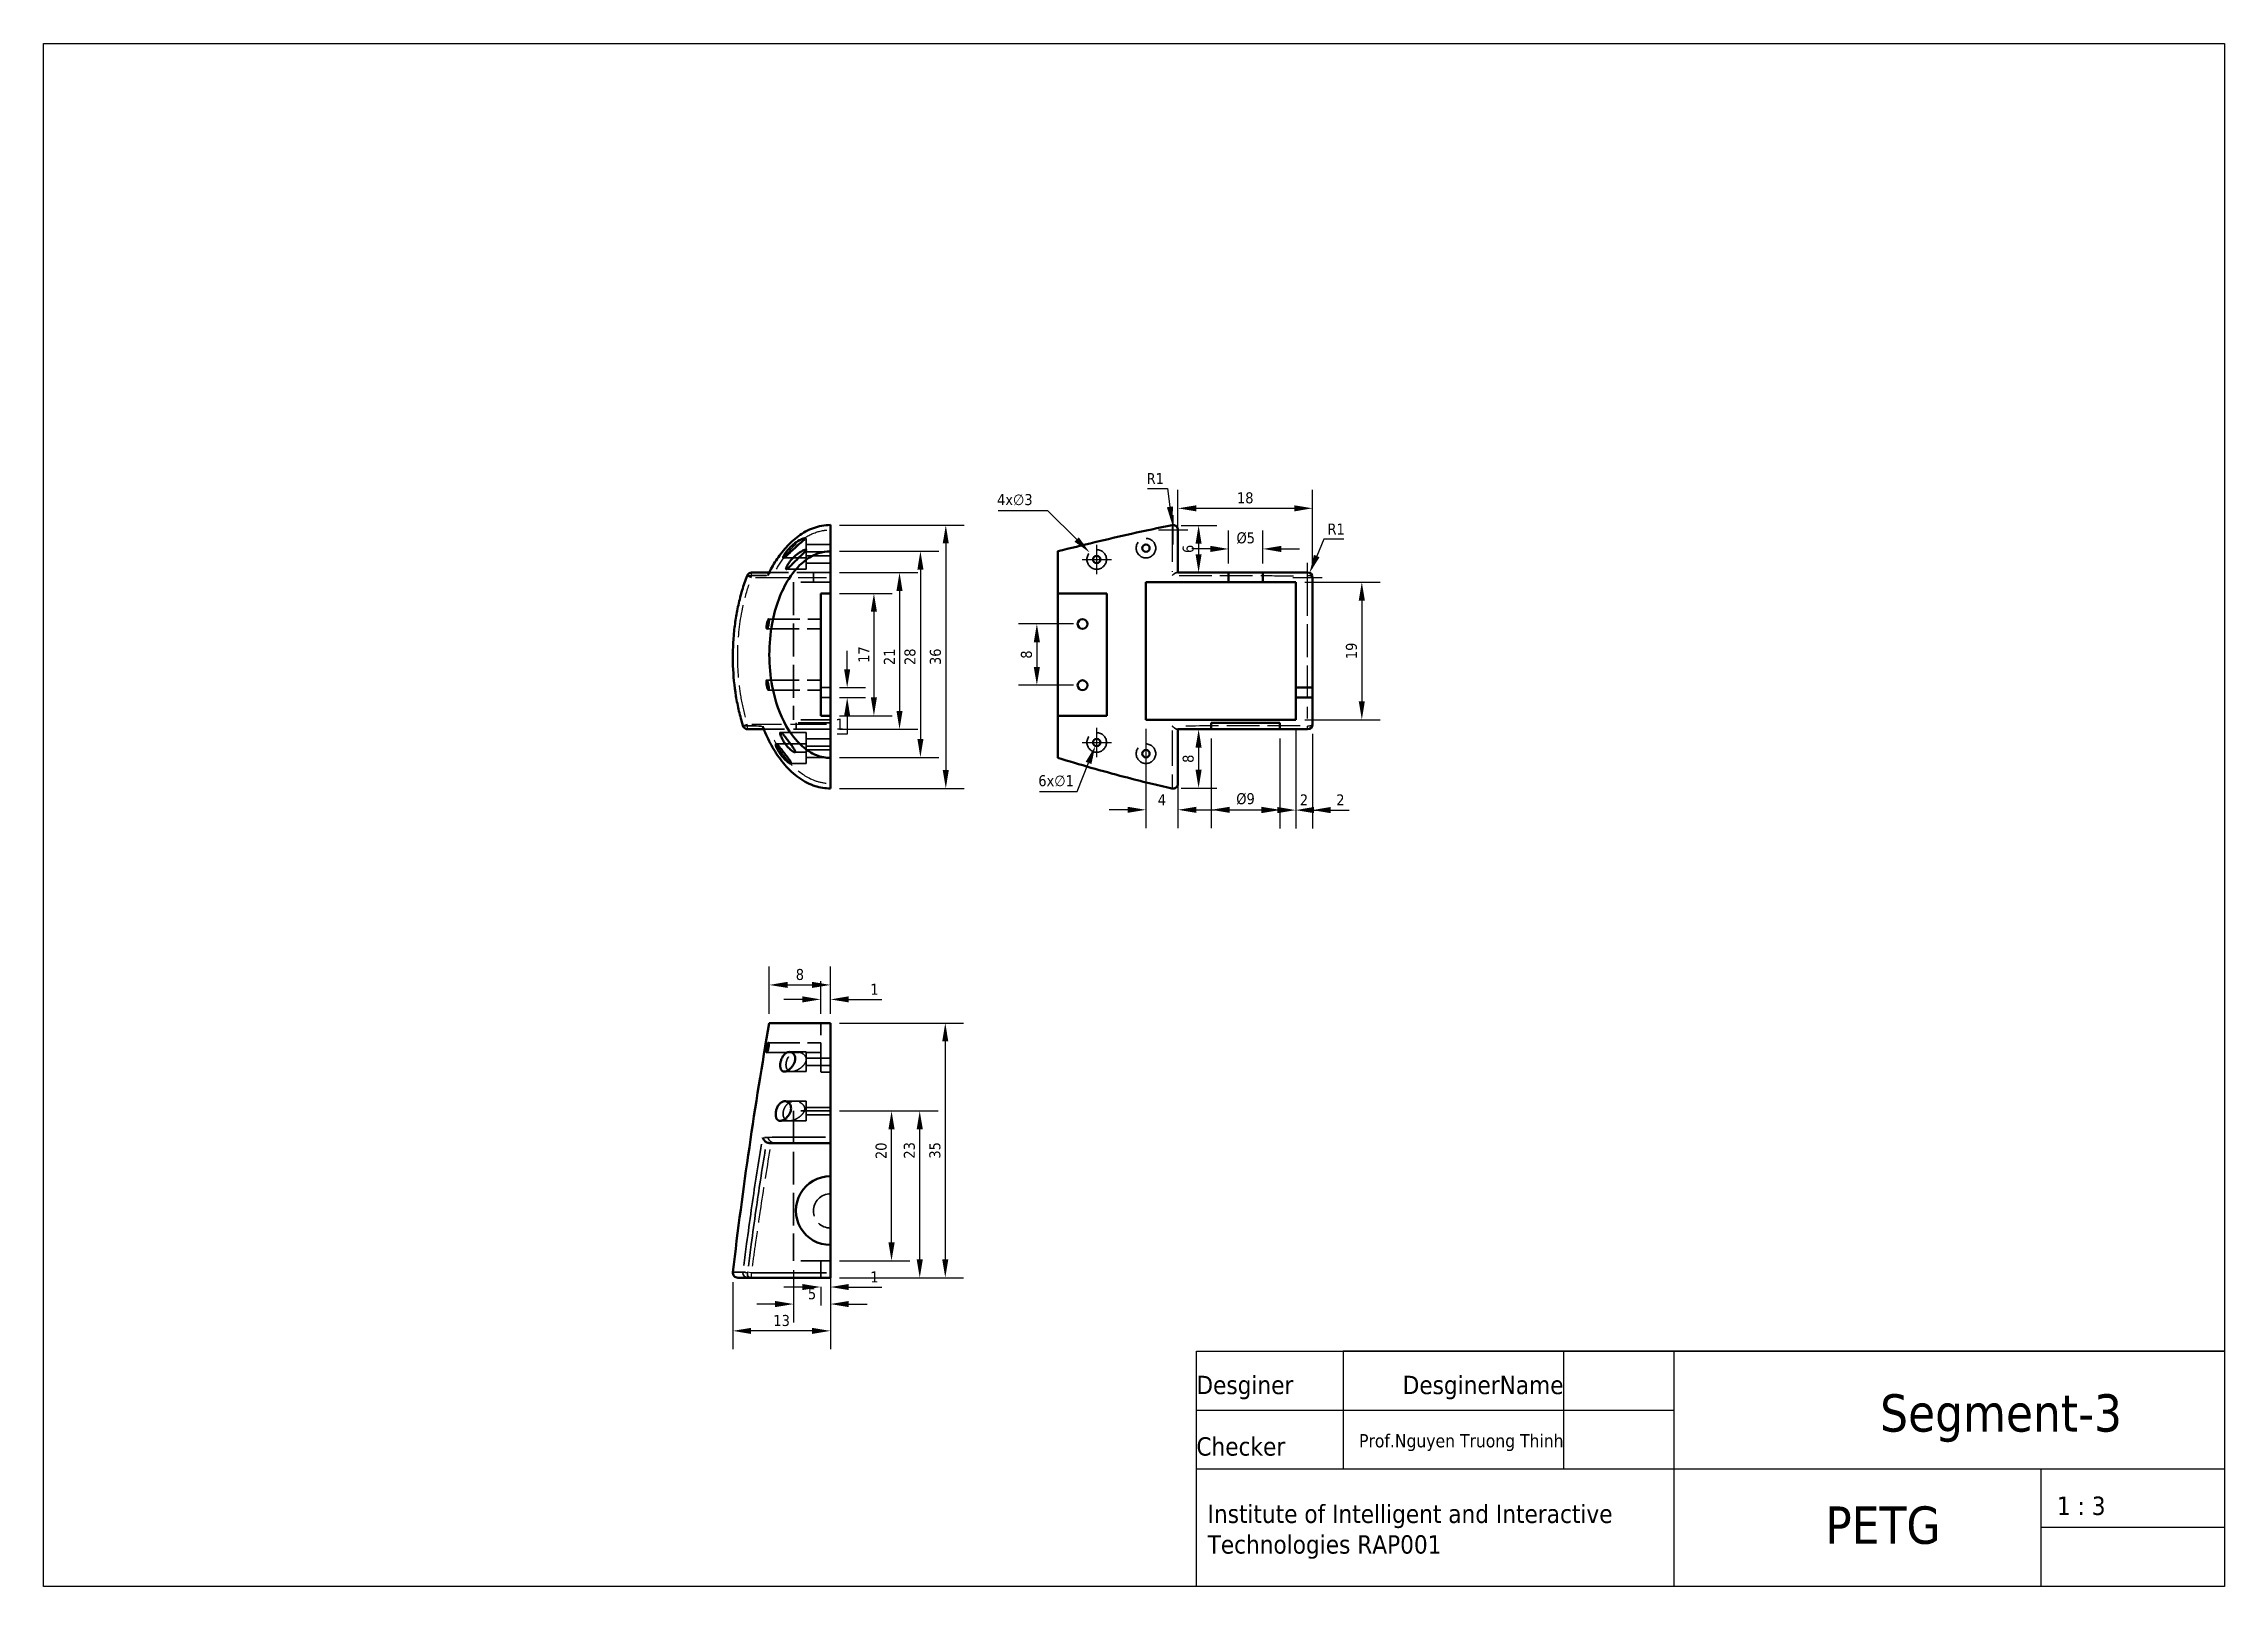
# Model space of a CAD drawing. Header units: millimetres. Extents: x 50 to 347, y 240 to 450.
import ezdxf

# ---------------------------------------------------------------- set-up
doc = ezdxf.new("R2010")
doc.units = ezdxf.units.MM
doc.header["$LTSCALE"] = 25.4
doc.linetypes.add('DASHED', pattern=[0.2067, 0.1654, -0.0413])
for name, color, linetype, lineweight in [('Hidden (ANSI)', 7, 'DASHED', 35), ('Hidden Narrow (ANSI)', 7, 'DASHED', 25), ('Visible (ANSI)', 7, 'Continuous', 50), ('Visible Narrow (ANSI)', 7, 'Continuous', 35)]:
    doc.layers.add(name, color=color, linetype=linetype, lineweight=lineweight)
doc.styles.add('Note Text (ISO)', font='tahoma.ttf')
doc.dimstyles.new('ISO1-1', dxfattribs={"dimtxt": 1.5, "dimasz": 2.5, "dimexe": 2.5, "dimexo": 1.25, "dimtad": 1, "dimtoh": 1, "dimdec": 0, "dimzin": 0, "dimdsep": 46, "dimtxsty": 'Note Text (ISO)', "dimcen": 2, "dimclrt": 256, "dimadec": 0, "dimazin": 0, "dimtfac": 1, "dimtdec": 0, "dimtofl": 0, "dimtmove": 0, "dimatfit": 3, "dimfxl": 25.4, "dimtolj": 1, "dimtzin": 0, "dimarcsym": 0})

msp = doc.modelspace()

# ---------------------------------------------------------------- texts
at = {"style": 'Note Text (ISO)'}
for s, width, gutter_width, heights, insert, char_height, attachment_point in [('Desginer', 20, 25.4, [0], (207.17, 268.71), 2.5, 1), ('DesginerName', 19.9426, 25.4, [3.33], (257.17, 268.71), 2.5, 3), ('Segment-3', 22.8938, 0, [3.33], (333.23, 266.19), 5.08, 3), ('Checker', 20, 25.4, [0], (207.17, 257.79), 2.5, 7), ('Prof.Nguyen Truong Thinh', 32.5323, 25.4, [2.67], (257.17, 258.45), 1.8, 9), ('Institute of Intelligent and Interactive Technologies RAP001', 65, 25.4, [0], (208.69, 251.17), 2.5, 1), ('PETG', 19.9426, 25.4, [3.33], (308.51, 250.92), 5.08, 3), ('1 : 3', 20, 25.4, [0], (324.36, 249.71), 2.5, 7)]:
    msp.add_mtext_dynamic_manual_height_columns(s, width=width, gutter_width=gutter_width, heights=heights, dxfattribs=dict(at, insert=insert, char_height=char_height, attachment_point=attachment_point))

# ---------------------------------------------------------------- blocks, each defined once
blk = doc.blocks.new('*D8')
at = {"color": 0, "lineweight": -2, "transparency": 16777216}
for p, q in [((193.59, 352.92), (193.59, 356.92)), ((191.59, 354.92), (195.59, 354.92)), ((190.92, 348.22), (192.48, 352.13)), ((185.82, 348.22), (190.92, 348.22))]:
    blk.add_line(p, q, dxfattribs=at)
at = {"color": 0, "transparency": 16777216}
blk.add_solid([(192.09, 352.28), (192.87, 351.98), (193.41, 354.45)], dxfattribs=at)
at = {"layer": 'Defpoints', "color": 0, "transparency": 16777216}
for p in [(193.41, 354.45), (193.78, 355.38)]:
    blk.add_point(p, dxfattribs=at)
at = {"transparency": 16777216, "insert": (188.06, 349.7), "char_height": 1.5, "attachment_point": 5, "style": 'Note Text (ISO)'}
blk.add_mtext('\\A1;6x∅1', dxfattribs=at)
blk = doc.blocks.new('*D10')
at = {"color": 0, "lineweight": -2, "transparency": 16777216}
for p, q in [((200.29, 356.76), (200.29, 343.25)), ((204.66, 355.46), (204.66, 343.25)), ((197.79, 345.75), (195.29, 345.75)), ((207.16, 345.75), (209.66, 345.75))]:
    blk.add_line(p, q, dxfattribs=at)
at = {"color": 0, "transparency": 16777216}
for points in [[(197.79, 346.16), (197.79, 345.33), (200.29, 345.75)], [(207.16, 346.16), (207.16, 345.33), (204.66, 345.75)]]:
    blk.add_solid(points, dxfattribs=at)
at = {"layer": 'Defpoints', "color": 0, "transparency": 16777216}
for p in [(200.29, 358.01), (204.66, 356.71), (204.66, 345.75)]:
    blk.add_point(p, dxfattribs=at)
at = {"transparency": 16777216, "insert": (202.47, 347.12), "char_height": 1.5, "attachment_point": 5, "style": 'Note Text (ISO)'}
blk.add_mtext('\\A1;4', dxfattribs=at)
blk = doc.blocks.new('*D14')
at = {"color": 0, "lineweight": -2, "transparency": 16777216}
for p, q in [((209.19, 355.46), (209.19, 343.25)), ((218.52, 355.46), (218.52, 343.25)), ((211.69, 345.75), (216.02, 345.75))]:
    blk.add_line(p, q, dxfattribs=at)
at = {"color": 0, "transparency": 16777216}
for points in [[(211.69, 346.16), (211.69, 345.33), (209.19, 345.75)], [(216.02, 346.16), (216.02, 345.33), (218.52, 345.75)]]:
    blk.add_solid(points, dxfattribs=at)
at = {"layer": 'Defpoints', "color": 0, "transparency": 16777216}
for p in [(209.19, 356.71), (218.52, 356.71), (218.52, 345.75)]:
    blk.add_point(p, dxfattribs=at)
at = {"transparency": 16777216, "insert": (213.86, 347.23), "char_height": 1.5, "attachment_point": 5, "style": 'Note Text (ISO)'}
blk.add_mtext('\\A1;%%C9', dxfattribs=at)
blk = doc.blocks.new('*D16')
at = {"color": 0, "lineweight": -2, "transparency": 16777216}
for p, q in [((220.69, 356.76), (220.69, 343.21)), ((218.52, 355.46), (218.52, 343.21)), ((216.02, 345.71), (213.52, 345.71)), ((223.19, 345.71), (227.86, 345.71))]:
    blk.add_line(p, q, dxfattribs=at)
at = {"color": 0, "transparency": 16777216}
for points in [[(216.02, 346.13), (216.02, 345.29), (218.52, 345.71)], [(223.19, 346.13), (223.19, 345.29), (220.69, 345.71)]]:
    blk.add_solid(points, dxfattribs=at)
at = {"layer": 'Defpoints', "color": 0, "transparency": 16777216}
for p in [(218.52, 356.71), (220.69, 358.01), (220.69, 345.71)]:
    blk.add_point(p, dxfattribs=at)
at = {"transparency": 16777216, "insert": (226.78, 347.1), "char_height": 1.5, "attachment_point": 5, "style": 'Note Text (ISO)'}
blk.add_mtext('\\A1;2', dxfattribs=at)
blk = doc.blocks.new('*D17')
at = {"color": 0, "lineweight": -2, "transparency": 16777216}
for p, q in [((220.69, 356.76), (220.69, 343.21)), ((222.96, 356.07), (222.96, 343.21)), ((218.19, 345.71), (215.69, 345.71)), ((225.46, 345.71), (227.96, 345.71))]:
    blk.add_line(p, q, dxfattribs=at)
at = {"color": 0, "transparency": 16777216}
for points in [[(218.19, 346.13), (218.19, 345.29), (220.69, 345.71)], [(225.46, 346.13), (225.46, 345.29), (222.96, 345.71)]]:
    blk.add_solid(points, dxfattribs=at)
at = {"layer": 'Defpoints', "color": 0, "transparency": 16777216}
for p in [(220.69, 358.01), (222.96, 357.32), (222.96, 345.71)]:
    blk.add_point(p, dxfattribs=at)
at = {"transparency": 16777216, "insert": (221.82, 347.1), "char_height": 1.5, "attachment_point": 5, "style": 'Note Text (ISO)'}
blk.add_mtext('\\A1;2', dxfattribs=at)
blk = doc.blocks.new('*D19')
at = {"color": 0, "lineweight": -2, "transparency": 16777216}
for p, q in [((224.54, 382.59), (223.56, 380.29)), ((227.25, 382.59), (224.54, 382.59)), ((220.32, 377.38), (224.32, 377.38)), ((222.32, 375.38), (222.32, 379.38))]:
    blk.add_line(p, q, dxfattribs=at)
at = {"color": 0, "transparency": 16777216}
blk.add_solid([(223.18, 380.46), (223.94, 380.13), (222.58, 377.99)], dxfattribs=at)
at = {"layer": 'Defpoints', "color": 0, "transparency": 16777216}
for p in [(222.32, 377.38), (222.58, 377.99)]:
    blk.add_point(p, dxfattribs=at)
at = {"transparency": 16777216, "insert": (226.2, 383.97), "char_height": 1.5, "attachment_point": 5, "style": 'Note Text (ISO)'}
blk.add_mtext('\\A1;R1', dxfattribs=at)
blk = doc.blocks.new('*D20')
at = {"color": 0, "lineweight": -2, "transparency": 16777216}
for p, q in [((158.58, 384.5), (175.54, 384.5)), ((173.04, 382), (173.04, 351.15)), ((158.58, 348.65), (175.54, 348.65))]:
    blk.add_line(p, q, dxfattribs=at)
at = {"color": 0, "transparency": 16777216}
for points in [[(172.62, 382), (173.45, 382), (173.04, 384.5)], [(172.62, 351.15), (173.45, 351.15), (173.04, 348.65)]]:
    blk.add_solid(points, dxfattribs=at)
at = {"layer": 'Defpoints', "color": 0, "transparency": 16777216}
for p in [(157.33, 384.5), (157.33, 348.65), (173.04, 348.65)]:
    blk.add_point(p, dxfattribs=at)
at = {"transparency": 16777216, "insert": (171.63, 366.58), "char_height": 1.5, "attachment_point": 5, "rotation": 90, "style": 'Note Text (ISO)'}
blk.add_mtext('\\A1;36', dxfattribs=at)
blk = doc.blocks.new('*D21')
at = {"color": 0, "lineweight": -2, "transparency": 16777216}
for p, q in [((158.58, 375.21), (165.75, 375.21)), ((163.25, 372.71), (163.25, 361.05)), ((158.58, 358.55), (165.75, 358.55))]:
    blk.add_line(p, q, dxfattribs=at)
at = {"color": 0, "transparency": 16777216}
for points in [[(162.83, 372.71), (163.66, 372.71), (163.25, 375.21)], [(162.83, 361.05), (163.66, 361.05), (163.25, 358.55)]]:
    blk.add_solid(points, dxfattribs=at)
at = {"layer": 'Defpoints', "color": 0, "transparency": 16777216}
for p in [(157.33, 375.21), (157.33, 358.55), (163.25, 358.55)]:
    blk.add_point(p, dxfattribs=at)
at = {"transparency": 16777216, "insert": (161.87, 366.88), "char_height": 1.5, "attachment_point": 5, "rotation": 90, "style": 'Note Text (ISO)'}
blk.add_mtext('\\A1;17', dxfattribs=at)
blk = doc.blocks.new('*D22')
at = {"color": 0, "lineweight": -2, "transparency": 16777216}
for p, q in [((159.61, 364.88), (159.61, 367.38)), ((158.58, 362.38), (162.11, 362.38)), ((158.58, 361.04), (162.11, 361.04)), ((159.61, 358.54), (159.61, 356.04)), ((159.61, 356.04), (158.25, 356.04))]:
    blk.add_line(p, q, dxfattribs=at)
at = {"color": 0, "transparency": 16777216}
for points in [[(159.19, 364.88), (160.02, 364.88), (159.61, 362.38)], [(159.19, 358.54), (160.02, 358.54), (159.61, 361.04)]]:
    blk.add_solid(points, dxfattribs=at)
at = {"layer": 'Defpoints', "color": 0, "transparency": 16777216}
for p in [(157.33, 362.38), (157.33, 361.04), (159.61, 361.04)]:
    blk.add_point(p, dxfattribs=at)
at = {"transparency": 16777216, "insert": (158.61, 357.42), "char_height": 1.5, "attachment_point": 5, "style": 'Note Text (ISO)'}
blk.add_mtext('\\A1;1', dxfattribs=at)
blk = doc.blocks.new('*D23')
at = {"color": 0, "lineweight": -2, "transparency": 16777216}
for p, q in [((158.58, 378.04), (169.24, 378.04)), ((166.74, 375.54), (166.74, 359.21)), ((158.58, 356.71), (169.24, 356.71))]:
    blk.add_line(p, q, dxfattribs=at)
at = {"color": 0, "transparency": 16777216}
for points in [[(166.32, 375.54), (167.15, 375.54), (166.74, 378.04)], [(166.32, 359.21), (167.15, 359.21), (166.74, 356.71)]]:
    blk.add_solid(points, dxfattribs=at)
at = {"layer": 'Defpoints', "color": 0, "transparency": 16777216}
for p in [(157.33, 378.04), (157.33, 356.71), (166.74, 356.71)]:
    blk.add_point(p, dxfattribs=at)
at = {"transparency": 16777216, "insert": (165.35, 366.57), "char_height": 1.5, "attachment_point": 5, "rotation": 90, "style": 'Note Text (ISO)'}
blk.add_mtext('\\A1;21', dxfattribs=at)
blk = doc.blocks.new('*D24')
at = {"color": 0, "lineweight": -2, "transparency": 16777216}
for p, q in [((152.3, 283.1), (152.3, 275.97)), ((157.33, 283.1), (157.33, 275.97)), ((149.8, 278.47), (147.3, 278.47)), ((159.83, 278.47), (162.33, 278.47))]:
    blk.add_line(p, q, dxfattribs=at)
at = {"color": 0, "transparency": 16777216}
for points in [[(149.8, 278.89), (149.8, 278.05), (152.3, 278.47)], [(159.83, 278.89), (159.83, 278.05), (157.33, 278.47)]]:
    blk.add_solid(points, dxfattribs=at)
at = {"layer": 'Defpoints', "color": 0, "transparency": 16777216}
for p in [(152.3, 284.35), (157.33, 284.35), (157.33, 278.47)]:
    blk.add_point(p, dxfattribs=at)
at = {"transparency": 16777216, "insert": (154.82, 279.86), "char_height": 1.5, "attachment_point": 5, "style": 'Note Text (ISO)'}
blk.add_mtext('\\A1;5', dxfattribs=at)
blk = doc.blocks.new('*D25')
at = {"color": 0, "lineweight": -2, "transparency": 16777216}
for p, q in [((144.03, 281.47), (144.03, 272.32)), ((157.33, 280.8), (157.33, 272.32)), ((154.83, 274.82), (146.53, 274.82))]:
    blk.add_line(p, q, dxfattribs=at)
at = {"color": 0, "transparency": 16777216}
for points in [[(146.53, 275.23), (146.53, 274.4), (144.03, 274.82)], [(154.83, 275.23), (154.83, 274.4), (157.33, 274.82)]]:
    blk.add_solid(points, dxfattribs=at)
at = {"layer": 'Defpoints', "color": 0, "transparency": 16777216}
for p in [(144.03, 282.72), (157.33, 282.05), (144.03, 274.82)]:
    blk.add_point(p, dxfattribs=at)
at = {"transparency": 16777216, "insert": (150.68, 276.22), "char_height": 1.5, "attachment_point": 5, "style": 'Note Text (ISO)'}
blk.add_mtext('\\A1;13', dxfattribs=at)
blk = doc.blocks.new('*D26')
at = {"color": 0, "lineweight": -2, "transparency": 16777216}
for p, q in [((149, 317.97), (149, 324.41)), ((157.33, 317.97), (157.33, 324.41)), ((151.5, 321.91), (154.83, 321.91))]:
    blk.add_line(p, q, dxfattribs=at)
at = {"color": 0, "transparency": 16777216}
for points in [[(151.5, 322.33), (151.5, 321.5), (149, 321.91)], [(154.83, 322.33), (154.83, 321.5), (157.33, 321.91)]]:
    blk.add_solid(points, dxfattribs=at)
at = {"layer": 'Defpoints', "color": 0, "transparency": 16777216}
for p in [(157.33, 321.91), (149, 316.72), (157.33, 316.72)]:
    blk.add_point(p, dxfattribs=at)
at = {"transparency": 16777216, "insert": (153.17, 323.32), "char_height": 1.5, "attachment_point": 5, "style": 'Note Text (ISO)'}
blk.add_mtext('\\A1;8', dxfattribs=at)
blk = doc.blocks.new('*D27')
at = {"color": 0, "lineweight": -2, "transparency": 16777216}
for p, q in [((156, 317.97), (156, 322.44)), ((157.33, 317.97), (157.33, 322.44)), ((153.5, 319.94), (151, 319.94)), ((159.83, 319.94), (164.32, 319.94))]:
    blk.add_line(p, q, dxfattribs=at)
at = {"color": 0, "transparency": 16777216}
for points in [[(153.5, 320.36), (153.5, 319.53), (156, 319.94)], [(159.83, 320.36), (159.83, 319.53), (157.33, 319.94)]]:
    blk.add_solid(points, dxfattribs=at)
at = {"layer": 'Defpoints', "color": 0, "transparency": 16777216}
for p in [(157.33, 319.94), (156, 316.72), (157.33, 316.72)]:
    blk.add_point(p, dxfattribs=at)
at = {"transparency": 16777216, "insert": (163.33, 321.32), "char_height": 1.5, "attachment_point": 5, "style": 'Note Text (ISO)'}
blk.add_mtext('\\A1;1', dxfattribs=at)
blk = doc.blocks.new('*D28')
at = {"color": 0, "lineweight": -2, "transparency": 16777216}
for p, q in [((190.41, 371.05), (182.94, 371.05)), ((185.44, 368.55), (185.44, 365.21)), ((190.41, 362.71), (182.94, 362.71))]:
    blk.add_line(p, q, dxfattribs=at)
at = {"color": 0, "transparency": 16777216}
for points in [[(185.02, 368.55), (185.86, 368.55), (185.44, 371.05)], [(185.02, 365.21), (185.86, 365.21), (185.44, 362.71)]]:
    blk.add_solid(points, dxfattribs=at)
at = {"layer": 'Defpoints', "color": 0, "transparency": 16777216}
for p in [(191.66, 371.05), (185.44, 362.71), (191.66, 362.71)]:
    blk.add_point(p, dxfattribs=at)
at = {"transparency": 16777216, "insert": (184.03, 366.88), "char_height": 1.5, "attachment_point": 5, "rotation": 90, "style": 'Note Text (ISO)'}
blk.add_mtext('\\A1;8', dxfattribs=at)
blk = doc.blocks.new('*D29')
at = {"color": 0, "lineweight": -2, "transparency": 16777216}
for p, q in [((180.15, 386.48), (186.88, 386.48)), ((186.88, 386.48), (190.87, 382.53)), ((193.59, 377.83), (193.59, 381.83)), ((191.59, 379.83), (195.59, 379.83))]:
    blk.add_line(p, q, dxfattribs=at)
at = {"color": 0, "transparency": 16777216}
blk.add_solid([(191.16, 382.83), (190.57, 382.24), (192.64, 380.77)], dxfattribs=at)
at = {"layer": 'Defpoints', "color": 0, "transparency": 16777216}
for p in [(192.64, 380.77), (194.54, 378.9)]:
    blk.add_point(p, dxfattribs=at)
at = {"transparency": 16777216, "insert": (182.44, 387.96), "char_height": 1.5, "attachment_point": 5, "style": 'Note Text (ISO)'}
blk.add_mtext('\\A1;4x∅3', dxfattribs=at)
blk = doc.blocks.new('*D30')
at = {"color": 0, "lineweight": -2, "transparency": 16777216}
for p, q in [((158.58, 380.95), (172.08, 380.95)), ((169.58, 378.45), (169.58, 355.39)), ((158.58, 352.89), (172.08, 352.89))]:
    blk.add_line(p, q, dxfattribs=at)
at = {"color": 0, "transparency": 16777216}
for points in [[(169.17, 378.45), (170, 378.45), (169.58, 380.95)], [(169.17, 355.39), (170, 355.39), (169.58, 352.89)]]:
    blk.add_solid(points, dxfattribs=at)
at = {"layer": 'Defpoints', "color": 0, "transparency": 16777216}
for p in [(157.33, 380.95), (157.33, 352.89), (169.58, 352.89)]:
    blk.add_point(p, dxfattribs=at)
at = {"transparency": 16777216, "insert": (168.17, 366.58), "char_height": 1.5, "attachment_point": 5, "rotation": 90, "style": 'Note Text (ISO)'}
blk.add_mtext('\\A1;28', dxfattribs=at)
blk = doc.blocks.new('*D31')
at = {"color": 0, "lineweight": -2, "transparency": 16777216}
for p, q in [((205.11, 384.47), (209.97, 384.47)), ((207.47, 381.97), (207.47, 380.54)), ((205.85, 378.04), (209.97, 378.04))]:
    blk.add_line(p, q, dxfattribs=at)
at = {"color": 0, "transparency": 16777216}
for points in [[(207.05, 381.97), (207.88, 381.97), (207.47, 384.47)], [(207.05, 380.54), (207.88, 380.54), (207.47, 378.04)]]:
    blk.add_solid(points, dxfattribs=at)
at = {"layer": 'Defpoints', "color": 0, "transparency": 16777216}
for p in [(203.86, 384.47), (204.6, 378.04), (207.47, 378.04)]:
    blk.add_point(p, dxfattribs=at)
at = {"transparency": 16777216, "insert": (206.06, 381.26), "char_height": 1.5, "attachment_point": 5, "rotation": 90, "style": 'Note Text (ISO)'}
blk.add_mtext('\\A1;6', dxfattribs=at)
blk = doc.blocks.new('*D32')
at = {"color": 0, "lineweight": -2, "transparency": 16777216}
for p, q in [((205.91, 356.71), (209.97, 356.71)), ((207.47, 354.21), (207.47, 351.2)), ((205.09, 348.7), (209.97, 348.7))]:
    blk.add_line(p, q, dxfattribs=at)
at = {"color": 0, "transparency": 16777216}
for points in [[(207.05, 354.21), (207.88, 354.21), (207.47, 356.71)], [(207.05, 351.2), (207.88, 351.2), (207.47, 348.7)]]:
    blk.add_solid(points, dxfattribs=at)
at = {"layer": 'Defpoints', "color": 0, "transparency": 16777216}
for p in [(204.66, 356.71), (203.84, 348.7), (207.47, 348.7)]:
    blk.add_point(p, dxfattribs=at)
at = {"transparency": 16777216, "insert": (206.06, 352.7), "char_height": 1.5, "attachment_point": 5, "rotation": 90, "style": 'Note Text (ISO)'}
blk.add_mtext('\\A1;8', dxfattribs=at)
blk = doc.blocks.new('*D34')
at = {"color": 0, "lineweight": -2, "transparency": 16777216}
for p, q in [((211.56, 379.29), (211.56, 383.76)), ((216.22, 379.29), (216.22, 383.76)), ((209.06, 381.26), (206.56, 381.26)), ((218.72, 381.26), (221.22, 381.26))]:
    blk.add_line(p, q, dxfattribs=at)
at = {"color": 0, "transparency": 16777216}
for points in [[(209.06, 381.68), (209.06, 380.84), (211.56, 381.26)], [(218.72, 381.68), (218.72, 380.84), (216.22, 381.26)]]:
    blk.add_solid(points, dxfattribs=at)
at = {"layer": 'Defpoints', "color": 0, "transparency": 16777216}
for p in [(216.22, 381.26), (211.56, 378.04), (216.22, 378.04)]:
    blk.add_point(p, dxfattribs=at)
at = {"transparency": 16777216, "insert": (213.89, 382.74), "char_height": 1.5, "attachment_point": 5, "style": 'Note Text (ISO)'}
blk.add_mtext('\\A1;%%C5', dxfattribs=at)
blk = doc.blocks.new('*D35')
at = {"color": 0, "lineweight": -2, "transparency": 16777216}
for p, q in [((153.5, 280.79), (151, 280.79)), ((156, 280.8), (156, 278.29)), ((157.33, 280.8), (157.33, 278.29)), ((159.83, 280.79), (164.32, 280.79))]:
    blk.add_line(p, q, dxfattribs=at)
at = {"color": 0, "transparency": 16777216}
for points in [[(153.5, 281.2), (153.5, 280.37), (156, 280.79)], [(159.83, 281.2), (159.83, 280.37), (157.33, 280.79)]]:
    blk.add_solid(points, dxfattribs=at)
at = {"layer": 'Defpoints', "color": 0, "transparency": 16777216}
for p in [(156, 282.05), (157.33, 282.05), (157.33, 280.79)]:
    blk.add_point(p, dxfattribs=at)
at = {"transparency": 16777216, "insert": (163.33, 282.16), "char_height": 1.5, "attachment_point": 5, "style": 'Note Text (ISO)'}
blk.add_mtext('\\A1;1', dxfattribs=at)
blk = doc.blocks.new('*D36')
at = {"color": 0, "lineweight": -2, "transparency": 16777216}
for p, q in [((158.58, 316.72), (175.47, 316.72)), ((172.97, 314.22), (172.97, 284.55)), ((158.58, 282.05), (175.47, 282.05))]:
    blk.add_line(p, q, dxfattribs=at)
at = {"color": 0, "transparency": 16777216}
for points in [[(172.55, 314.22), (173.38, 314.22), (172.97, 316.72)], [(172.55, 284.55), (173.38, 284.55), (172.97, 282.05)]]:
    blk.add_solid(points, dxfattribs=at)
at = {"layer": 'Defpoints', "color": 0, "transparency": 16777216}
for p in [(157.33, 316.72), (157.33, 282.05), (172.97, 282.05)]:
    blk.add_point(p, dxfattribs=at)
at = {"transparency": 16777216, "insert": (171.56, 299.39), "char_height": 1.5, "attachment_point": 5, "rotation": 90, "style": 'Note Text (ISO)'}
blk.add_mtext('\\A1;35', dxfattribs=at)
blk = doc.blocks.new('*D38')
at = {"color": 0, "lineweight": -2, "transparency": 16777216}
for p, q in [((221.94, 376.74), (232.2, 376.74)), ((229.7, 374.24), (229.7, 360.51)), ((221.94, 358.01), (232.2, 358.01))]:
    blk.add_line(p, q, dxfattribs=at)
at = {"color": 0, "transparency": 16777216}
for points in [[(229.28, 374.24), (230.11, 374.24), (229.7, 376.74)], [(229.28, 360.51), (230.11, 360.51), (229.7, 358.01)]]:
    blk.add_solid(points, dxfattribs=at)
at = {"layer": 'Defpoints', "color": 0, "transparency": 16777216}
for p in [(220.69, 376.74), (220.69, 358.01), (229.7, 358.01)]:
    blk.add_point(p, dxfattribs=at)
at = {"transparency": 16777216, "insert": (228.29, 367.38), "char_height": 1.5, "attachment_point": 5, "rotation": 90, "style": 'Note Text (ISO)'}
blk.add_mtext('\\A1;19', dxfattribs=at)
blk = doc.blocks.new('*D39')
at = {"color": 0, "lineweight": -2, "transparency": 16777216}
for p, q in [((158.58, 304.75), (171.99, 304.75)), ((169.49, 284.55), (169.49, 302.25)), ((158.58, 282.05), (171.99, 282.05))]:
    blk.add_line(p, q, dxfattribs=at)
at = {"color": 0, "transparency": 16777216}
for points in [[(169.07, 302.25), (169.91, 302.25), (169.49, 304.75)], [(169.07, 284.55), (169.91, 284.55), (169.49, 282.05)]]:
    blk.add_solid(points, dxfattribs=at)
at = {"layer": 'Defpoints', "color": 0, "transparency": 16777216}
for p in [(157.33, 304.75), (169.49, 304.75), (157.33, 282.05)]:
    blk.add_point(p, dxfattribs=at)
at = {"transparency": 16777216, "insert": (168.08, 299.39), "char_height": 1.5, "attachment_point": 5, "rotation": 90, "style": 'Note Text (ISO)'}
blk.add_mtext('\\A1;23', dxfattribs=at)
blk = doc.blocks.new('*D40')
at = {"color": 0, "lineweight": -2, "transparency": 16777216}
for p, q in [((158.58, 304.75), (168.15, 304.75)), ((165.65, 286.85), (165.65, 302.25)), ((158.58, 284.35), (168.15, 284.35))]:
    blk.add_line(p, q, dxfattribs=at)
at = {"color": 0, "transparency": 16777216}
for points in [[(165.23, 302.25), (166.07, 302.25), (165.65, 304.75)], [(165.23, 286.85), (166.07, 286.85), (165.65, 284.35)]]:
    blk.add_solid(points, dxfattribs=at)
at = {"layer": 'Defpoints', "color": 0, "transparency": 16777216}
for p in [(157.33, 304.75), (165.65, 304.75), (157.33, 284.35)]:
    blk.add_point(p, dxfattribs=at)
at = {"transparency": 16777216, "insert": (164.24, 299.33), "char_height": 1.5, "attachment_point": 5, "rotation": 90, "style": 'Note Text (ISO)'}
blk.add_mtext('\\A1;20', dxfattribs=at)
blk = doc.blocks.new('*D41')
at = {"color": 0, "lineweight": -2, "transparency": 16777216}
for p, q in [((204.66, 379.29), (204.66, 389.29)), ((222.99, 378.63), (222.99, 389.29)), ((207.16, 386.79), (220.49, 386.79))]:
    blk.add_line(p, q, dxfattribs=at)
at = {"color": 0, "transparency": 16777216}
for points in [[(207.16, 387.2), (207.16, 386.37), (204.66, 386.79)], [(220.49, 387.2), (220.49, 386.37), (222.99, 386.79)]]:
    blk.add_solid(points, dxfattribs=at)
at = {"layer": 'Defpoints', "color": 0, "transparency": 16777216}
for p in [(222.99, 386.79), (204.66, 378.04), (222.99, 377.38)]:
    blk.add_point(p, dxfattribs=at)
at = {"transparency": 16777216, "insert": (213.82, 388.2), "char_height": 1.5, "attachment_point": 5, "style": 'Note Text (ISO)'}
blk.add_mtext('\\A1;18', dxfattribs=at)
blk = doc.blocks.new('*D42')
at = {"color": 0, "lineweight": -2, "transparency": 16777216}
for p, q in [((200.52, 389.47), (203.24, 389.47)), ((203.24, 389.47), (203.57, 386.99)), ((201.99, 383.85), (205.99, 383.85)), ((203.99, 381.85), (203.99, 385.85))]:
    blk.add_line(p, q, dxfattribs=at)
at = {"color": 0, "transparency": 16777216}
blk.add_solid([(203.98, 387.04), (203.15, 386.93), (203.9, 384.51)], dxfattribs=at)
at = {"layer": 'Defpoints', "color": 0, "transparency": 16777216}
for p in [(203.9, 384.51), (203.99, 383.85)]:
    blk.add_point(p, dxfattribs=at)
at = {"transparency": 16777216, "insert": (201.57, 390.84), "char_height": 1.5, "attachment_point": 5, "style": 'Note Text (ISO)'}
blk.add_mtext('\\A1;R1', dxfattribs=at)

# ---------------------------------------------------------------- dimensions: what is measured, and where the dimension line sits
for center, mpoint, picture, middle in [((203.99, 383.85), (203.9, 384.51), '*D42', (201.57, 390.84)), ((222.32, 377.38), (222.58, 377.99), '*D19', (226.2, 383.97))]:
    dim = msp.add_radius_dim(center=center, mpoint=mpoint, dimstyle='ISO1-1')
    dim.commit()
    dim.dimension.update_dxf_attribs({"geometry": picture, "text_midpoint": middle})
for base, p1, p2, picture, middle in [((222.99, 386.79), (204.66, 378.04), (222.99, 377.38), '*D41', (213.82, 388.2)), ((220.69, 345.71), (218.52, 356.71), (220.69, 358.01), '*D16', (226.78, 347.1)), ((222.96, 345.71), (220.69, 358.01), (222.96, 357.32), '*D17', (221.82, 347.1)), ((144.03, 274.82), (157.33, 282.05), (144.03, 282.72), '*D25', (150.68, 276.22)), ((157.33, 278.47), (152.3, 284.35), (157.33, 284.35), '*D24', (154.82, 279.86)), ((157.33, 280.79), (156, 282.05), (157.33, 282.05), '*D35', (163.33, 282.16))]:
    dim = msp.add_linear_dim(base=base, p1=p1, p2=p2, dimstyle='ISO1-1')
    dim.commit()
    dim.dimension.update_dxf_attribs({"geometry": picture, "text_midpoint": middle})
dim = msp.add_diameter_dim_2p(p1=(194.54, 378.9), p2=(192.64, 380.77), text='4x<>', dimstyle='ISO1-1')
dim.commit()
dim.dimension.update_dxf_attribs({"geometry": '*D29', "text_midpoint": (182.44, 386.48), "dimtype": 163})
for base, p1, p2, picture, middle in [((173.04, 348.65), (157.33, 384.5), (157.33, 348.65), '*D20', (171.63, 366.58)), ((207.47, 378.04), (203.86, 384.47), (204.6, 378.04), '*D31', (206.06, 381.26)), ((229.7, 358.01), (220.69, 376.74), (220.69, 358.01), '*D38', (228.29, 367.38)), ((185.44, 362.71), (191.66, 371.05), (191.66, 362.71), '*D28', (184.03, 366.88)), ((159.61, 361.04), (157.33, 362.38), (157.33, 361.04), '*D22', (158.61, 357.42)), ((207.47, 348.7), (204.66, 356.71), (203.84, 348.7), '*D32', (206.06, 352.7)), ((172.97, 282.05), (157.33, 316.72), (157.33, 282.05), '*D36', (171.56, 299.39))]:
    dim = msp.add_linear_dim(base=base, p1=p1, p2=p2, angle=90, dimstyle='ISO1-1')
    dim.commit()
    dim.dimension.update_dxf_attribs({"geometry": picture, "text_midpoint": middle})
dim = msp.add_linear_dim(base=(216.22, 381.26), p1=(211.56, 378.04), p2=(216.22, 378.04), text='%%C<>', dimstyle='ISO1-1')
dim.commit()
dim.dimension.update_dxf_attribs({"geometry": '*D34', "text_midpoint": (213.89, 382.74)})
for base, p1, p2, picture, middle in [((169.58, 352.89), (157.33, 380.95), (157.33, 352.89), '*D30', (169.58, 366.58)), ((166.74, 356.71), (157.33, 378.04), (157.33, 356.71), '*D23', (166.74, 366.57)), ((163.25, 358.55), (157.33, 375.21), (157.33, 358.55), '*D21', (163.25, 366.88)), ((169.49, 304.75), (157.33, 282.05), (157.33, 304.75), '*D39', (169.49, 299.39)), ((165.65, 304.75), (157.33, 284.35), (157.33, 304.75), '*D40', (165.65, 299.33))]:
    dim = msp.add_linear_dim(base=base, p1=p1, p2=p2, angle=90, dimstyle='ISO1-1')
    dim.commit()
    dim.dimension.update_dxf_attribs({"geometry": picture, "text_midpoint": middle, "dimtype": 160})
dim = msp.add_diameter_dim_2p(p1=(193.78, 355.38), p2=(193.41, 354.45), text='6x<>', dimstyle='ISO1-1')
dim.commit()
dim.dimension.update_dxf_attribs({"geometry": '*D8', "text_midpoint": (188.06, 349.7)})
dim = msp.add_linear_dim(base=(204.66, 345.75), p1=(200.29, 358.01), p2=(204.66, 356.71), dimstyle='ISO1-1')
dim.commit()
dim.dimension.update_dxf_attribs({"geometry": '*D10', "text_midpoint": (202.47, 345.75), "dimtype": 160})
dim = msp.add_linear_dim(base=(218.52, 345.75), p1=(209.19, 356.71), p2=(218.52, 356.71), text='%%C<>', dimstyle='ISO1-1')
dim.commit()
dim.dimension.update_dxf_attribs({"geometry": '*D14', "text_midpoint": (213.86, 345.75), "dimtype": 160})
for p1, distance, picture, middle in [((149, 316.72), 5.19, '*D26', (153.17, 323.32)), ((156, 316.72), 3.22, '*D27', (163.33, 321.32))]:
    dim = msp.add_aligned_dim(p1=p1, p2=(157.33, 316.72), distance=distance, dimstyle='ISO1-1')
    dim.commit()
    dim.dimension.update_dxf_attribs({"geometry": picture, "text_midpoint": middle})

# ---------------------------------------------------------------- linework, layer by layer
for p, q in [((207.17, 256.04), (207.17, 272.04)), ((257.17, 272.04), (227.17, 272.04)), ((227.17, 272.04), (227.17, 256.04)), ((272.17, 272.04), (257.17, 272.04)), ((257.17, 272.04), (257.17, 256.04)), ((322.17, 272.04), (272.17, 272.04)), ((272.17, 272.04), (272.17, 240.04)), ((347.17, 272.04), (322.17, 272.04)), ((207.17, 264.04), (272.17, 264.04)), ((207.17, 256.04), (347.17, 256.04)), ((322.17, 256.04), (322.17, 240.04)), ((347.17, 256.04), (347.17, 240.04)), ((347.17, 248.04), (322.17, 248.04))]:
    msp.add_line(p, q)
for points in [[(347.17, 240.04), (50.17, 240.04), (50.17, 450.04), (347.17, 450.04)], [(347.17, 240.04), (207.17, 240.04), (207.17, 272.04), (347.17, 272.04)]]:
    msp.add_lwpolyline(points, close=True)
at = {"layer": 'Hidden (ANSI)', "ltscale": 0.060031}
msp.add_line((154.04, 382.7), (153.77, 382.7), dxfattribs=at)
at = {"layer": 'Hidden (ANSI)', "ltscale": 0.015845}
msp.add_line((154.04, 381.17), (153.97, 381.17), dxfattribs=at)
at = {"layer": 'Hidden (ANSI)', "ltscale": 0.516027}
for p, q in [((154.04, 382.7), (154.04, 381.17)), ((154.04, 353.58), (154.04, 352.05))]:
    msp.add_line(p, q, dxfattribs=at)
at = {"layer": 'Hidden (ANSI)', "ltscale": 0.940947}
for p, q in [((154.04, 381.87), (157.33, 381.87)), ((154.04, 380.87), (157.33, 380.87)), ((154.04, 380.33), (157.33, 380.33)), ((154.04, 379.33), (157.33, 379.33)), ((154.04, 355.42), (157.33, 355.42)), ((154.04, 354.42), (157.33, 354.42)), ((154.04, 353.89), (157.33, 353.89)), ((154.04, 352.89), (157.33, 352.89)), ((154.04, 311.95), (157.33, 311.95)), ((154.04, 310.95), (157.33, 310.95)), ((154.04, 305.24), (157.33, 305.24)), ((154.04, 304.24), (157.33, 304.24))]:
    msp.add_line(p, q, dxfattribs=at)
at = {"layer": 'Hidden (ANSI)', "ltscale": 1.196756}
for p, q in [((154.04, 381.17), (154.04, 378.5)), ((154.04, 356.25), (154.04, 353.58)), ((154.04, 312.79), (154.04, 310.12)), ((154.04, 306.08), (154.04, 303.41))]:
    msp.add_line(p, q, dxfattribs=at)
at = {"layer": 'Hidden (ANSI)', "ltscale": 0.400317}
msp.add_line((148.98, 378.04), (149.3, 378.04), dxfattribs=at)
at = {"layer": 'Hidden (ANSI)', "ltscale": 0.027202}
msp.add_line((149.28, 378.04), (149.3, 378.04), dxfattribs=at)
at = {"layer": 'Hidden (ANSI)', "ltscale": 0.101461}
for p, q in [((149.3, 378.04), (149.73, 378.04)), ((204.54, 378.04), (204.66, 378.04))]:
    msp.add_line(p, q, dxfattribs=at)
at = {"layer": 'Hidden (ANSI)', "ltscale": 1.086303}
msp.add_line((157.33, 378.04), (149.73, 378.04), dxfattribs=at)
at = {"layer": 'Hidden (ANSI)', "ltscale": 0.891904}
msp.add_line((154.04, 380.03), (150.92, 380.03), dxfattribs=at)
at = {"layer": 'Hidden (ANSI)', "ltscale": 0.611108}
msp.add_line((154.04, 378.5), (151.32, 378.5), dxfattribs=at)
at = {"layer": 'Hidden (ANSI)', "ltscale": 0.292549}
msp.add_line((155, 376.74), (155, 378.04), dxfattribs=at)
at = {"layer": 'Hidden (ANSI)', "ltscale": 0.958697}
for p, q in [((157.33, 376.74), (152.3, 376.74)), ((157.33, 358.01), (152.3, 358.01)), ((157.33, 304.75), (152.3, 304.75)), ((157.33, 284.35), (152.3, 284.35))]:
    msp.add_line(p, q, dxfattribs=at)
at = {"layer": 'Hidden (ANSI)', "ltscale": 1.070439}
msp.add_line((152.3, 376.74), (152.3, 358.01), dxfattribs=at)
at = {"layer": 'Hidden (ANSI)', "ltscale": 1.011202}
msp.add_line((148.92, 371.71), (156, 371.71), dxfattribs=at)
at = {"layer": 'Hidden (ANSI)', "ltscale": 1.044776}
msp.add_line((148.69, 370.38), (156, 370.38), dxfattribs=at)
at = {"layer": 'Hidden (ANSI)', "ltscale": 1.048241}
msp.add_line((148.66, 363.38), (156, 363.38), dxfattribs=at)
at = {"layer": 'Hidden (ANSI)', "ltscale": 0.299852}
for p, q in [((157.33, 362.38), (156, 362.38)), ((156, 361.04), (157.33, 361.04)), ((157.33, 310.05), (156, 310.05))]:
    msp.add_line(p, q, dxfattribs=at)
at = {"layer": 'Hidden (ANSI)', "ltscale": 1.016117}
msp.add_line((148.89, 362.05), (156, 362.05), dxfattribs=at)
at = {"layer": 'Hidden (ANSI)', "ltscale": 0.471826}
msp.add_line((148.61, 356.71), (148.27, 356.71), dxfattribs=at)
at = {"layer": 'Hidden (ANSI)', "ltscale": 0.020401}
msp.add_line((148.61, 356.71), (148.63, 356.71), dxfattribs=at)
at = {"layer": 'Hidden (ANSI)', "ltscale": 0.084509}
for p, q in [((148.99, 356.71), (148.63, 356.71)), ((204.66, 356.71), (204.57, 356.71))]:
    msp.add_line(p, q, dxfattribs=at)
at = {"layer": 'Hidden (ANSI)', "ltscale": 1.192614}
msp.add_line((157.33, 356.71), (148.99, 356.71), dxfattribs=at)
at = {"layer": 'Hidden (ANSI)', "ltscale": 1.051882}
msp.add_line((157.33, 357.61), (152.64, 357.61), dxfattribs=at)
at = {"layer": 'Hidden (ANSI)', "ltscale": 0.202368}
for p, q in [((152.64, 357.61), (152.64, 356.71)), ((209.19, 357.61), (209.19, 356.71)), ((218.52, 357.61), (218.52, 356.71))]:
    msp.add_line(p, q, dxfattribs=at)
at = {"layer": 'Hidden (ANSI)', "ltscale": 0.007334}
for p, q in [((209.19, 357.61), (209.19, 357.61)), ((218.52, 357.61), (218.52, 357.61))]:
    msp.add_line(p, q, dxfattribs=at)
at = {"layer": 'Hidden (ANSI)', "ltscale": 1.177346}
msp.add_line((154.04, 354.72), (149.92, 354.72), dxfattribs=at)
at = {"layer": 'Hidden (ANSI)', "ltscale": 0.99778}
msp.add_line((154.04, 356.25), (150.55, 356.25), dxfattribs=at)
at = {"layer": 'Hidden (ANSI)', "ltscale": 0.352322}
msp.add_line((154.04, 353.58), (152.47, 353.58), dxfattribs=at)
at = {"layer": 'Hidden (ANSI)', "ltscale": 0.478925}
msp.add_line((154.04, 352.05), (151.91, 352.05), dxfattribs=at)
at = {"layer": 'Hidden (ANSI)', "ltscale": 0.952348}
msp.add_line((156, 310.05), (156, 316.72), dxfattribs=at)
at = {"layer": 'Hidden (ANSI)', "ltscale": 1.050631}
msp.add_line((148.65, 312.72), (156, 312.72), dxfattribs=at)
at = {"layer": 'Hidden (ANSI)', "ltscale": 1.016409}
msp.add_line((148.89, 314.05), (156, 314.05), dxfattribs=at)
at = {"layer": 'Hidden (ANSI)', "ltscale": 0.517718}
msp.add_line((154.04, 312.79), (151.74, 312.79), dxfattribs=at)
at = {"layer": 'Hidden (ANSI)', "ltscale": 0.858084}
msp.add_line((154.04, 310.12), (151.04, 310.12), dxfattribs=at)
at = {"layer": 'Hidden (ANSI)', "ltscale": 0.8351}
msp.add_line((154.04, 306.08), (151.12, 306.08), dxfattribs=at)
at = {"layer": 'Hidden (ANSI)', "ltscale": 1.017646}
msp.add_line((154.04, 303.41), (150.48, 303.41), dxfattribs=at)
at = {"layer": 'Hidden (ANSI)', "ltscale": 1.059704}
msp.add_line((152.3, 304.75), (152.3, 284.35), dxfattribs=at)
at = {"layer": 'Hidden (ANSI)', "ltscale": 0.517318}
msp.add_line((156, 282.05), (156, 284.35), dxfattribs=at)
at = {"layer": 'Hidden (ANSI)', "ltscale": 1.196756}
for centre in [(193.59, 379.83), (200.3, 381.37), (193.59, 354.92), (200.3, 353.39)]:
    msp.add_circle(centre, 1.33, dxfattribs=at)
at = {"layer": 'Hidden (ANSI)'}
msp.add_arc((149.3, 377.38), 0.667, 80.4208, 90, dxfattribs=at)
at = {"layer": 'Hidden (ANSI)', "ltscale": 1.047162}
msp.add_arc((157.33, 291.15), 2.33, 90, 270, dxfattribs=at)
at = {"layer": 'Hidden (ANSI)', "ltscale": 0.179649}
msp.add_open_spline([(149.41, 378.03), (149.37, 378.04), (149.34, 378.04), (149.3, 378.04), (149.23, 378.04), (149.16, 378.03), (149.03, 377.98), (148.96, 377.93), (148.88, 377.83), (148.86, 377.79), (148.84, 377.75)], degree=3, knots=[-0.0360702, -0.0360702, -0.0360702, -0.0360702, 0, 0, 0, 0.0759867, 0.0759867, 0.1781438, 0.1781438, 0.2383045, 0.2383045, 0.2383045, 0.2383045], dxfattribs=at)
at = {"layer": 'Hidden (ANSI)', "ltscale": 0.211927}
for points in [[(204.54, 378.04), (204.49, 378.04), (204.44, 378.03), (204.3, 377.98), (204.22, 377.93), (204.05, 377.81), (203.97, 377.74), (203.89, 377.66), (203.89, 377.66), (203.88, 377.66)], [(149.3, 300.51), (149.23, 300.55), (149.16, 300.6), (149.03, 300.74), (148.96, 300.82), (148.86, 300.99), (148.82, 301.07), (148.8, 301.16), (148.8, 301.16), (148.8, 301.16)]]:
    msp.add_open_spline(points, degree=3, knots=[0, 0, 0, 0, 0.0759867, 0.0759867, 0.1781438, 0.1781438, 0.2800454, 0.2800454, 0.2809061, 0.2809061, 0.2809061, 0.2809061], dxfattribs=at)
at = {"layer": 'Hidden (ANSI)', "ltscale": 0.193706}
msp.add_open_spline([(148.63, 356.71), (148.56, 356.71), (148.49, 356.72), (148.36, 356.77), (148.3, 356.81), (148.2, 356.92), (148.16, 356.98), (148.13, 357.05)], degree=3, knots=[-0.3025232, -0.3025232, -0.3025232, -0.3025232, -0.2313211, -0.2313211, -0.1362394, -0.1362394, -0.0429969, -0.0429969, -0.0429969, -0.0429969], dxfattribs=at)
at = {"layer": 'Hidden (ANSI)', "ltscale": 0.226688}
msp.add_open_spline([(204.57, 356.71), (204.53, 356.71), (204.48, 356.72), (204.37, 356.77), (204.29, 356.81), (204.11, 356.94), (203.99, 357.04), (203.88, 357.14), (203.88, 357.14), (203.88, 357.14)], degree=3, knots=[-0.3025232, -0.3025232, -0.3025232, -0.3025232, -0.2313211, -0.2313211, -0.1362394, -0.1362394, 0, 0, 0.0008737, 0.0008737, 0.0008737, 0.0008737], dxfattribs=at)
at = {"layer": 'Hidden (ANSI)', "ltscale": 1.214758}
msp.add_open_spline([(148.64, 312.78), (148.64, 312.79), (148.64, 312.81), (148.64, 312.86), (148.64, 312.92), (148.64, 313.05), (148.65, 313.13), (148.67, 313.3), (148.69, 313.39), (148.72, 313.56), (148.74, 313.64), (148.78, 313.8), (148.8, 313.87), (148.84, 313.97), (148.86, 314), (148.89, 314.05), (148.9, 314.05), (148.93, 314.05), (148.94, 314.04), (148.95, 313.99), (148.96, 313.96), (148.97, 313.86), (148.97, 313.79), (148.96, 313.64), (148.95, 313.56), (148.92, 313.39), (148.91, 313.3), (148.87, 313.13), (148.85, 313.05), (148.8, 312.91), (148.78, 312.85), (148.74, 312.77), (148.72, 312.74), (148.69, 312.72), (148.68, 312.72), (148.66, 312.73), (148.65, 312.75), (148.64, 312.78)], degree=3, knots=[-1.278527, -1.278527, -1.278527, -1.278527, -1.25344, -1.25344, -1.180474, -1.180474, -1.102227, -1.102227, -1.021704, -1.021704, -0.942033, -0.942033, -0.858075, -0.858075, -0.785274, -0.785274, -0.722041, -0.722041, -0.660059, -0.660059, -0.592172, -0.592172, -0.515067, -0.515067, -0.437083, -0.437083, -0.356631, -0.356631, -0.276387, -0.276387, -0.191619, -0.191619, -0.122376, -0.122376, -0.061811, -0.061811, 0, 0, 0, 0], dxfattribs=at)
at = {"layer": 'Hidden (ANSI)', "ltscale": 1.17853}
msp.add_open_spline([(151.81, 310.15), (151.73, 310.17), (151.66, 310.21), (151.51, 310.32), (151.44, 310.4), (151.33, 310.61), (151.3, 310.73), (151.27, 310.98), (151.27, 311.12), (151.31, 311.41), (151.35, 311.56), (151.47, 311.88), (151.55, 312.04), (151.77, 312.35), (151.92, 312.49), (152.29, 312.72), (152.51, 312.78), (153, 312.79), (153.25, 312.73), (153.63, 312.52), (153.77, 312.4), (153.93, 312.18), (153.98, 312.09), (154.03, 311.9), (154.04, 311.82), (154.03, 311.64), (154.01, 311.54), (153.91, 311.3), (153.82, 311.16), (153.56, 310.85), (153.35, 310.66), (152.88, 310.35), (152.63, 310.23), (152.18, 310.11), (151.98, 310.1), (151.81, 310.15)], degree=3, knots=[-2.991896, -2.991896, -2.991896, -2.991896, -2.87525, -2.87525, -2.727675, -2.727675, -2.597111, -2.597111, -2.469593, -2.469593, -2.332664, -2.332664, -2.166637, -2.166637, -1.963691, -1.963691, -1.723685, -1.723685, -1.447055, -1.447055, -1.241791, -1.241791, -1.121778, -1.121778, -1.031571, -1.031571, -0.931719, -0.931719, -0.773649, -0.773649, -0.516023, -0.516023, -0.251025, -0.251025, 0, 0, 0, 0], dxfattribs=at)
at = {"layer": 'Hidden (ANSI)', "ltscale": 1.005126}
msp.add_open_spline([(151.58, 303.42), (151.46, 303.44), (151.35, 303.48), (151.16, 303.6), (151.08, 303.69), (150.96, 303.89), (150.92, 304.01), (150.88, 304.26), (150.87, 304.39), (150.9, 304.67), (150.93, 304.82), (151.04, 305.12), (151.12, 305.28), (151.33, 305.58), (151.47, 305.73), (151.83, 305.97), (152.05, 306.04), (152.53, 306.1), (152.79, 306.06), (153.24, 305.89), (153.43, 305.78), (153.66, 305.55), (153.73, 305.44), (153.81, 305.25), (153.83, 305.17), (153.84, 304.99), (153.82, 304.89), (153.76, 304.68), (153.69, 304.56), (153.48, 304.27), (153.3, 304.1), (152.85, 303.76), (152.56, 303.6), (152.02, 303.42), (151.78, 303.39), (151.58, 303.42)], degree=3, knots=[-3.210487, -3.210487, -3.210487, -3.210487, -3.049012, -3.049012, -2.897279, -2.897279, -2.764695, -2.764695, -2.636933, -2.636933, -2.500361, -2.500361, -2.334445, -2.334445, -2.126086, -2.126086, -1.886859, -1.886859, -1.595586, -1.595586, -1.339296, -1.339296, -1.185715, -1.185715, -1.087279, -1.087279, -0.983858, -0.983858, -0.838857, -0.838857, -0.589207, -0.589207, -0.275307, -0.275307, 0, 0, 0, 0], dxfattribs=at)
at = {"layer": 'Hidden (ANSI)', "ltscale": 0.101461}
msp.add_open_spline([(149.3, 300.51), (149.34, 300.49), (149.37, 300.47), (149.51, 300.41), (149.62, 300.39), (149.73, 300.39)], degree=3, knots=[-0.1357232, -0.1357232, -0.1357232, -0.1357232, -0.0987747, -0.0987747, 0, 0, 0, 0], dxfattribs=at)
at = {"layer": 'Hidden Narrow (ANSI)', "ltscale": 0.195281}
msp.add_line((145.99, 377.61), (146.55, 377.39), dxfattribs=at)
at = {"layer": 'Hidden Narrow (ANSI)', "ltscale": 0.211924}
for p, q in [((146.6, 377.43), (146.6, 378.04)), ((146.05, 356.71), (146.05, 357.32)), ((146.6, 282.06), (146.6, 282.67))]:
    msp.add_line(p, q, dxfattribs=at)
at = {"layer": 'Hidden Narrow (ANSI)', "ltscale": 1.10425}
msp.add_line((147.14, 377.38), (156.8, 377.38), dxfattribs=at)
at = {"layer": 'Hidden Narrow (ANSI)', "ltscale": 0.195926}
msp.add_line((146.01, 357.36), (145.43, 357.18), dxfattribs=at)
at = {"layer": 'Hidden Narrow (ANSI)', "ltscale": 1.160499}
msp.add_line((156.77, 357.38), (146.62, 357.38), dxfattribs=at)
at = {"layer": 'Hidden Narrow (ANSI)', "ltscale": 0.162948}
msp.add_line((146.56, 282.73), (146, 282.8), dxfattribs=at)
msp.add_ellipse((222.32, 377.38), major_axis=(0, 0.667), ratio=0.131549, start_param=0.060398, end_param=1.14756, dxfattribs=at)
at = {"layer": 'Hidden Narrow (ANSI)', "ltscale": 0.228566}
for centre, major_axis, ratio, start_param, end_param in [((222.32, 377.38), (0.667, 0), 0.357644, 0.084705, 1.609389), ((146.6, 282.72), (0, -0.667), 0.933858, 4.673797, 6.198481)]:
    msp.add_ellipse(centre, major_axis=major_axis, ratio=ratio, start_param=start_param, end_param=end_param, dxfattribs=at)
at = {"layer": 'Hidden Narrow (ANSI)', "ltscale": 0.171476}
msp.add_ellipse((222.32, 357.38), major_axis=(0, -0.667), ratio=0.123761, start_param=5.075609, end_param=6.219629, dxfattribs=at)
at = {"layer": 'Hidden Narrow (ANSI)', "ltscale": 0.227922}
msp.add_ellipse((222.32, 357.38), major_axis=(0.667, 0), ratio=0.297284, start_param=4.678332, end_param=6.198719, dxfattribs=at)
at = {"layer": 'Hidden Narrow (ANSI)', "ltscale": 1.033533}
msp.add_open_spline([(149.97, 378.49), (150.4, 379.24), (150.88, 379.96), (151.87, 381.16), (152.35, 381.65), (152.88, 382.09), (153.27, 382.42), (153.69, 382.71), (154.83, 383.36), (155.6, 383.65), (156.54, 383.8), (156.69, 383.82), (156.83, 383.83)], degree=3, knots=[10.284039, 10.284039, 10.284039, 10.284039, 11.062738, 11.062738, 11.682755, 11.682755, 11.682755, 12.138037, 12.138037, 12.866487, 12.866487, 12.997293, 12.997293, 12.997293, 12.997293], dxfattribs=at)
at = {"layer": 'Hidden Narrow (ANSI)', "ltscale": 1.185614}
msp.add_open_spline([(203.86, 384.47), (203.86, 384.46), (203.86, 384.44), (203.86, 384.28), (203.86, 383.96), (203.87, 383.26), (203.87, 382.94), (203.87, 382.6), (203.87, 382.13), (203.87, 381.6), (203.88, 380.27), (203.88, 379.43), (203.88, 378.42), (203.88, 378.29), (203.88, 378.16)], degree=3, knots=[-12.986108, -12.986108, -12.986108, -12.986108, -12.866487, -12.866487, -12.138037, -12.138037, -11.682755, -11.682755, -11.682755, -11.062738, -11.062738, -10.198363, -10.198363, -10.071531, -10.071531, -10.071531, -10.071531], dxfattribs=at)
at = {"layer": 'Hidden Narrow (ANSI)', "ltscale": 1.061227}
msp.add_open_spline([(204.8, 377.66), (207.78, 377.65), (210.76, 377.64), (213.75, 377.63), (215.29, 377.63), (216.83, 377.62), (219.35, 377.62), (220.33, 377.62), (221.32, 377.62)], degree=3, knots=[-5.512404, -5.512404, -5.512404, -5.512404, -2.795589, -2.795589, -2.795589, -1.397794, -1.397794, -0.504451, -0.504451, -0.504451, -0.504451], dxfattribs=at)
at = {"layer": 'Hidden Narrow (ANSI)', "ltscale": 1.047157}
msp.add_open_spline([(145.77, 358.35), (145.48, 359.4), (145.26, 360.46), (144.78, 363.49), (144.66, 365.48), (144.71, 367.47), (144.76, 369.36), (144.97, 371.26), (145.59, 374.23), (145.89, 375.34), (146.25, 376.42)], degree=3, knots=[5.420206, 5.420206, 5.420206, 5.420206, 6.393373, 6.393373, 8.182291, 8.182291, 8.182291, 9.891532, 9.891532, 10.918787, 10.918787, 10.918787, 10.918787], dxfattribs=at)
at = {"layer": 'Hidden Narrow (ANSI)', "ltscale": 1.069525}
msp.add_open_spline([(222.24, 376.63), (222.24, 375.52), (222.24, 374.39), (222.24, 371.35), (222.24, 369.42), (222.24, 367.48), (222.24, 365.46), (222.24, 363.42), (222.24, 360.33), (222.24, 359.25), (222.24, 358.18)], degree=3, knots=[-10.918787, -10.918787, -10.918787, -10.918787, -9.891532, -9.891532, -8.182291, -8.182291, -8.182291, -6.393373, -6.393373, -5.420206, -5.420206, -5.420206, -5.420206], dxfattribs=at)
at = {"layer": 'Hidden Narrow (ANSI)', "ltscale": 1.14033}
msp.add_open_spline([(203.88, 356.54), (203.88, 356.28), (203.88, 356.02), (203.88, 354.8), (203.88, 353.86), (203.87, 352.33), (203.87, 351.7), (203.86, 351.13), (203.86, 350.32), (203.85, 349.62), (203.85, 348.93), (203.85, 348.77), (203.84, 348.7)], degree=3, knots=[-3.568593, -3.568593, -3.568593, -3.568593, -3.321925, -3.321925, -2.396999, -2.396999, -1.703204, -1.703204, -1.703204, -0.716173, -0.716173, -0.187821, -0.187821, -0.187821, -0.187821], dxfattribs=at)
at = {"layer": 'Hidden Narrow (ANSI)', "ltscale": 1.060372}
msp.add_open_spline([(221.32, 357.18), (220.34, 357.18), (219.35, 357.18), (216.83, 357.17), (215.3, 357.17), (213.76, 357.17), (210.77, 357.16), (207.78, 357.16), (204.8, 357.15)], degree=3, knots=[-14.024588, -14.024588, -14.024588, -14.024588, -13.133387, -13.133387, -11.739199, -11.739199, -11.739199, -9.021577, -9.021577, -9.021577, -9.021577], dxfattribs=at)
at = {"layer": 'Hidden Narrow (ANSI)', "ltscale": 1.011793}
msp.add_open_spline([(156.75, 349.34), (156.15, 349.4), (155.56, 349.55), (153.99, 350.19), (153.08, 350.84), (152.29, 351.6), (151.74, 352.14), (151.25, 352.73), (150.21, 354.2), (149.71, 355.1), (149.26, 356.08), (149.24, 356.12), (149.22, 356.17)], degree=3, knots=[0.177071, 0.177071, 0.177071, 0.177071, 0.716173, 0.716173, 1.703204, 1.703204, 1.703204, 2.396999, 2.396999, 3.321925, 3.321925, 3.364352, 3.364352, 3.364352, 3.364352], dxfattribs=at)
at = {"layer": 'Hidden Narrow (ANSI)', "ltscale": 0.024472}
msp.add_open_spline([(149.28, 300.39), (149.29, 300.43), (149.29, 300.46), (149.3, 300.5)], degree=3, dxfattribs=at)
at = {"layer": 'Hidden Narrow (ANSI)', "ltscale": 1.148741}
msp.add_open_spline([(146.72, 283.61), (146.85, 284.6), (146.99, 285.6), (147.34, 288.13), (147.57, 289.66), (147.8, 291.2), (148.21, 293.97), (148.66, 296.74), (149.13, 299.51)], degree=3, knots=[0.494296, 0.494296, 0.494296, 0.494296, 1.397794, 1.397794, 2.795589, 2.795589, 2.795589, 5.31946, 5.31946, 5.31946, 5.31946], dxfattribs=at)
at = {"layer": 'Hidden Narrow (ANSI)', "ltscale": 1.15788}
msp.add_open_spline([(145.78, 282.8), (145.34, 282.8), (144.98, 282.8), (144.32, 282.8), (144.1, 282.8), (144.05, 282.8), (144.04, 282.8), (144.04, 282.8), (144.04, 282.8)], degree=3, knots=[-11.058989, -11.058989, -11.058989, -11.058989, -9.891532, -9.891532, -8.182291, -8.182291, -8.182291, -8.084045, -8.084045, -8.084045, -8.084045], dxfattribs=at)
at = {"layer": 'Visible (ANSI)'}
for p, q in [((157.33, 384.52), (157.33, 384.5)), ((157.33, 384.5), (157.33, 380.95)), ((204.66, 383.85), (204.66, 378.04)), ((157.33, 375.21), (157.33, 380.95)), ((188.32, 375.21), (188.32, 380.95)), ((146.6, 378.04), (148.98, 378.04)), ((204.66, 378.04), (211.56, 378.04)), ((211.56, 378.04), (211.56, 376.74)), ((216.22, 378.04), (211.56, 378.04)), ((216.22, 376.74), (216.22, 378.04)), ((216.22, 378.04), (222.32, 378.04)), ((222.99, 377.38), (222.99, 362.38)), ((157.33, 375.21), (156, 375.21)), ((156, 375.21), (156, 358.55)), ((157.33, 358.55), (157.33, 375.21)), ((194.99, 375.21), (188.32, 375.21)), ((188.32, 375.21), (188.32, 358.55)), ((194.99, 358.55), (194.99, 375.21)), ((211.56, 376.74), (200.29, 376.74)), ((200.29, 376.74), (200.29, 358.01)), ((211.56, 376.74), (216.22, 376.74)), ((220.69, 376.74), (216.22, 376.74)), ((220.69, 362.38), (220.69, 376.74)), ((222.99, 362.38), (220.69, 362.38)), ((220.69, 362.38), (220.69, 361.04)), ((222.99, 361.04), (222.99, 362.38)), ((220.69, 358.01), (220.69, 361.04)), ((220.69, 361.04), (222.99, 361.04)), ((222.99, 361.04), (222.99, 357.38)), ((148.27, 356.71), (146.05, 356.71)), ((156, 358.55), (157.33, 358.55)), ((157.33, 352.81), (157.33, 358.55)), ((188.32, 358.55), (194.99, 358.55)), ((188.32, 352.81), (188.32, 358.55)), ((200.29, 358.01), (220.69, 358.01)), ((204.66, 356.71), (204.66, 349.31)), ((209.19, 356.71), (204.66, 356.71)), ((209.19, 357.61), (209.19, 356.71)), ((218.52, 357.61), (209.19, 357.61)), ((209.19, 356.71), (218.52, 356.71)), ((218.52, 356.71), (218.52, 357.61)), ((222.32, 356.71), (218.52, 356.71)), ((157.33, 352.81), (157.33, 348.66)), ((157.33, 348.66), (157.33, 348.65)), ((149, 316.72), (157.33, 316.72)), ((157.33, 316.72), (157.33, 301.2)), ((157.33, 300.39), (148.99, 300.39)), ((157.33, 301.2), (157.33, 300.39)), ((157.33, 295.85), (157.33, 300.39)), ((157.33, 286.52), (157.33, 295.85)), ((157.33, 282.72), (157.33, 286.52)), ((157.33, 282.05), (157.33, 282.72)), ((146.05, 282.05), (144.7, 282.05)), ((157.33, 282.05), (146.05, 282.05))]:
    msp.add_line(p, q, dxfattribs=at)
for centre, radius in [((193.59, 379.83), 0.5), ((200.3, 381.37), 0.5), ((191.66, 371.05), 0.667), ((191.66, 362.71), 0.667), ((193.59, 354.92), 0.5), ((200.3, 353.39), 0.5)]:
    msp.add_circle(centre, radius, dxfattribs=at)
for centre, radius, start, end in [((203.99, 383.85), 0.667, 84.2279, 101.5373), ((146.6, 377.38), 0.667, 90, 159.0444), ((222.32, 377.38), 0.667, 0, 90), ((146.05, 357.38), 0.667, 197.2946, 270), ((222.32, 357.38), 0.667, 270, 0), ((203.99, 349.31), 0.667, 257.4863, 0), ((157.3, 291.19), 4.67, 89.5943, 270.4057), ((144.7, 282.72), 0.667, 173.2553, 270)]:
    msp.add_arc(centre, radius, start, end, dxfattribs=at)
for points, knots in [([(148.84, 377.75), (149.16, 378.42), (149.52, 379.07), (150.33, 380.32), (150.78, 380.92), (151.79, 382.03), (152.35, 382.55), (153.28, 383.23), (153.61, 383.44), (154.29, 383.81), (154.64, 383.97), (155.38, 384.23), (155.76, 384.34), (156.54, 384.48), (156.94, 384.52), (157.33, 384.52)], [9.938061, 9.938061, 9.938061, 9.938061, 10.580055, 10.580055, 11.222048, 11.222048, 11.864042, 11.864042, 12.185039, 12.185039, 12.506035, 12.506035, 12.827032, 12.827032, 13.148029, 13.148029, 13.148029, 13.148029]), ([(203.86, 384.5), (202.01, 384.12), (200.16, 383.73), (194.98, 382.58), (191.65, 381.78), (188.32, 380.95)], [0.87093884, 0.87093884, 0.87093884, 0.87093884, 0.89550181, 0.89550181, 0.9401207, 0.9401207, 0.9401207, 0.9401207]), ([(204.66, 383.85), (204.66, 383.94), (204.64, 384.02), (204.57, 384.18), (204.52, 384.26), (204.4, 384.38), (204.33, 384.43), (204.19, 384.49), (204.12, 384.51), (204.06, 384.51)], [0, 0, 0, 0, 0.0781289, 0.0781289, 0.1562578, 0.1562578, 0.2343867, 0.2343867, 0.2948609, 0.2948609, 0.2948609, 0.2948609]), ([(157.33, 380.95), (156.78, 380.95), (156.23, 380.85), (155.14, 380.48), (154.61, 380.2), (153.22, 379.22), (152.38, 378.31), (150.6, 375.51), (149.82, 373.43), (148.87, 368.34), (148.88, 365.35), (149.79, 360.53), (150.45, 358.68), (151.89, 356.14), (152.6, 355.19), (154.05, 353.91), (154.71, 353.47), (156.04, 352.94), (156.68, 352.81), (157.33, 352.81)], [-10.365401, -10.365401, -10.365401, -10.365401, -9.745224, -9.745224, -9.087405, -9.087405, -7.849207, -7.849207, -6.059419, -6.059419, -3.904824, -3.904824, -2.323842, -2.323842, -1.291761, -1.291761, -0.590045, -0.590045, 0, 0, 0, 0]), ([(151.58, 381.19), (151.46, 381.06), (151.35, 380.92), (151.16, 380.66), (151.08, 380.54), (150.96, 380.33), (150.92, 380.25), (150.88, 380.12), (150.87, 380.08), (150.9, 380.03), (150.93, 380.03), (151.04, 380.08), (151.12, 380.14), (151.33, 380.31), (151.47, 380.44), (151.83, 380.79), (152.05, 380.99), (152.53, 381.44), (152.79, 381.68), (153.24, 382.07), (153.43, 382.23), (153.66, 382.44), (153.73, 382.51), (153.81, 382.6), (153.83, 382.64), (153.84, 382.68), (153.82, 382.7), (153.76, 382.71), (153.69, 382.69), (153.48, 382.63), (153.3, 382.55), (152.85, 382.29), (152.56, 382.1), (152.02, 381.65), (151.78, 381.42), (151.58, 381.19)], [-3.210487, -3.210487, -3.210487, -3.210487, -3.049012, -3.049012, -2.897279, -2.897279, -2.764695, -2.764695, -2.636933, -2.636933, -2.500361, -2.500361, -2.334445, -2.334445, -2.126086, -2.126086, -1.886859, -1.886859, -1.595586, -1.595586, -1.339296, -1.339296, -1.185715, -1.185715, -1.087279, -1.087279, -0.983858, -0.983858, -0.838857, -0.838857, -0.589207, -0.589207, -0.275307, -0.275307, 0, 0, 0, 0]), ([(151.81, 379.55), (151.73, 379.45), (151.66, 379.35), (151.51, 379.12), (151.44, 379), (151.33, 378.79), (151.3, 378.71), (151.27, 378.58), (151.27, 378.54), (151.31, 378.49), (151.35, 378.5), (151.47, 378.56), (151.55, 378.63), (151.77, 378.82), (151.92, 378.97), (152.29, 379.35), (152.51, 379.57), (153, 380.05), (153.25, 380.3), (153.63, 380.65), (153.77, 380.79), (153.93, 380.95), (153.98, 381.01), (154.03, 381.09), (154.04, 381.12), (154.03, 381.16), (154.01, 381.17), (153.91, 381.17), (153.82, 381.14), (153.56, 381.04), (153.35, 380.93), (152.88, 380.62), (152.63, 380.42), (152.18, 379.99), (151.98, 379.77), (151.81, 379.55)], [-2.991896, -2.991896, -2.991896, -2.991896, -2.87525, -2.87525, -2.727675, -2.727675, -2.597111, -2.597111, -2.469593, -2.469593, -2.332664, -2.332664, -2.166637, -2.166637, -1.963691, -1.963691, -1.723685, -1.723685, -1.447055, -1.447055, -1.241791, -1.241791, -1.121778, -1.121778, -1.031571, -1.031571, -0.931719, -0.931719, -0.773649, -0.773649, -0.516023, -0.516023, -0.251025, -0.251025, 0, 0, 0, 0]), ([(145.42, 357.18), (145.21, 357.84), (145.03, 358.51), (144.71, 359.86), (144.58, 360.55), (144.24, 362.6), (144.1, 363.98), (144, 366.75), (144.04, 368.13), (144.22, 370.2), (144.3, 370.89), (144.51, 372.26), (144.64, 372.94), (144.94, 374.3), (145.11, 374.97), (145.5, 376.3), (145.73, 376.96), (145.98, 377.62)], [5.11473, 5.11473, 5.11473, 5.11473, 5.725683, 5.725683, 6.336637, 6.336637, 7.558543, 7.558543, 8.78045, 8.78045, 9.391403, 9.391403, 10.002357, 10.002357, 10.61331, 10.61331, 11.224264, 11.224264, 11.224264, 11.224264]), ([(148.84, 377.75), (148.82, 377.72), (148.81, 377.69), (148.8, 377.66), (148.8, 377.66), (148.8, 377.66)], [0.23830452, 0.23830452, 0.23830452, 0.23830452, 0.28004535, 0.28004535, 0.28090614, 0.28090614, 0.28090614, 0.28090614]), ([(148.64, 370.77), (148.64, 370.74), (148.64, 370.72), (148.64, 370.62), (148.64, 370.56), (148.64, 370.46), (148.65, 370.42), (148.67, 370.38), (148.69, 370.37), (148.72, 370.4), (148.74, 370.42), (148.78, 370.51), (148.8, 370.57), (148.84, 370.71), (148.86, 370.78), (148.89, 370.92), (148.9, 370.99), (148.93, 371.13), (148.94, 371.2), (148.95, 371.33), (148.96, 371.4), (148.97, 371.53), (148.97, 371.58), (148.96, 371.67), (148.95, 371.69), (148.92, 371.72), (148.91, 371.71), (148.87, 371.67), (148.85, 371.63), (148.8, 371.52), (148.78, 371.45), (148.74, 371.31), (148.72, 371.23), (148.69, 371.1), (148.68, 371.03), (148.66, 370.9), (148.65, 370.83), (148.64, 370.77)], [-1.278527, -1.278527, -1.278527, -1.278527, -1.25344, -1.25344, -1.180474, -1.180474, -1.102227, -1.102227, -1.021704, -1.021704, -0.942033, -0.942033, -0.858075, -0.858075, -0.785274, -0.785274, -0.722041, -0.722041, -0.660059, -0.660059, -0.592172, -0.592172, -0.515067, -0.515067, -0.437083, -0.437083, -0.356631, -0.356631, -0.276387, -0.276387, -0.191619, -0.191619, -0.122376, -0.122376, -0.061811, -0.061811, 0, 0, 0, 0]), ([(148.65, 362.68), (148.66, 362.64), (148.66, 362.61), (148.69, 362.51), (148.71, 362.43), (148.75, 362.29), (148.77, 362.22), (148.82, 362.12), (148.84, 362.08), (148.88, 362.04), (148.89, 362.04), (148.92, 362.07), (148.93, 362.1), (148.94, 362.18), (148.94, 362.24), (148.93, 362.36), (148.93, 362.43), (148.91, 362.56), (148.9, 362.63), (148.88, 362.76), (148.86, 362.83), (148.83, 362.98), (148.81, 363.05), (148.78, 363.19), (148.75, 363.25), (148.71, 363.34), (148.69, 363.36), (148.66, 363.38), (148.65, 363.38), (148.62, 363.33), (148.62, 363.3), (148.61, 363.2), (148.61, 363.13), (148.61, 363), (148.62, 362.94), (148.63, 362.81), (148.64, 362.74), (148.65, 362.68)], [-1.279083, -1.279083, -1.279083, -1.279083, -1.250041, -1.250041, -1.178041, -1.178041, -1.093651, -1.093651, -1.010352, -1.010352, -0.932781, -0.932781, -0.859115, -0.859115, -0.781713, -0.781713, -0.71565, -0.71565, -0.654838, -0.654838, -0.591073, -0.591073, -0.515783, -0.515783, -0.43227, -0.43227, -0.350283, -0.350283, -0.273039, -0.273039, -0.199544, -0.199544, -0.122121, -0.122121, -0.059149, -0.059149, 0, 0, 0, 0]), ([(148.13, 357.05), (148.12, 357.08), (148.11, 357.11), (148.11, 357.14), (148.11, 357.14), (148.11, 357.14)], [-0.04299687, -0.04299687, -0.04299687, -0.04299687, 0, 0, 0.00087374, 0.00087374, 0.00087374, 0.00087374]), ([(157.33, 348.65), (156.98, 348.65), (156.63, 348.68), (155.93, 348.79), (155.58, 348.87), (154.88, 349.1), (154.52, 349.25), (153.8, 349.61), (153.43, 349.84), (152.72, 350.34), (152.37, 350.62), (151.72, 351.21), (151.42, 351.53), (150.56, 352.52), (150.06, 353.23), (149.17, 354.71), (148.79, 355.48), (148.34, 356.52), (148.23, 356.78), (148.13, 357.05)], [0, 0, 0, 0, 0.283988, 0.283988, 0.575515, 0.575515, 0.890271, 0.890271, 1.245369, 1.245369, 1.618071, 1.618071, 1.990773, 1.990773, 2.736178, 2.736178, 3.481582, 3.481582, 3.727022, 3.727022, 3.727022, 3.727022]), ([(150.32, 353.63), (150.37, 353.54), (150.44, 353.45), (150.64, 353.15), (150.8, 352.96), (151.13, 352.6), (151.3, 352.44), (151.57, 352.22), (151.67, 352.15), (151.82, 352.07), (151.88, 352.05), (151.95, 352.05), (151.97, 352.07), (151.97, 352.14), (151.95, 352.19), (151.88, 352.34), (151.81, 352.44), (151.65, 352.68), (151.54, 352.83), (151.3, 353.15), (151.16, 353.34), (150.87, 353.7), (150.73, 353.88), (150.47, 354.2), (150.35, 354.35), (150.16, 354.55), (150.09, 354.63), (149.97, 354.71), (149.93, 354.73), (149.88, 354.71), (149.87, 354.67), (149.88, 354.56), (149.9, 354.48), (149.97, 354.28), (150.02, 354.16), (150.15, 353.91), (150.23, 353.77), (150.32, 353.63)], [-2.875866, -2.875866, -2.875866, -2.875866, -2.776165, -2.776165, -2.552395, -2.552395, -2.313328, -2.313328, -2.143238, -2.143238, -2.017774, -2.017774, -1.907737, -1.907737, -1.789223, -1.789223, -1.64871, -1.64871, -1.472702, -1.472702, -1.268156, -1.268156, -1.05784, -1.05784, -0.861162, -0.861162, -0.698438, -0.698438, -0.558541, -0.558541, -0.428344, -0.428344, -0.289089, -0.289089, -0.148201, -0.148201, 0, 0, 0, 0]), ([(150.74, 355.43), (150.76, 355.39), (150.78, 355.34), (150.9, 355.13), (151.01, 354.96), (151.28, 354.58), (151.45, 354.37), (151.77, 354.03), (151.94, 353.89), (152.18, 353.7), (152.28, 353.65), (152.42, 353.59), (152.47, 353.58), (152.53, 353.6), (152.55, 353.62), (152.54, 353.71), (152.52, 353.77), (152.44, 353.93), (152.37, 354.03), (152.21, 354.28), (152.09, 354.44), (151.82, 354.81), (151.67, 355.02), (151.37, 355.41), (151.22, 355.59), (150.98, 355.89), (150.88, 356), (150.71, 356.16), (150.65, 356.22), (150.56, 356.26), (150.52, 356.26), (150.49, 356.2), (150.48, 356.15), (150.5, 356), (150.53, 355.91), (150.62, 355.68), (150.67, 355.56), (150.74, 355.43)], [-2.851776, -2.851776, -2.851776, -2.851776, -2.805397, -2.805397, -2.625469, -2.625469, -2.381518, -2.381518, -2.151811, -2.151811, -1.987999, -1.987999, -1.864461, -1.864461, -1.744711, -1.744711, -1.627752, -1.627752, -1.483545, -1.483545, -1.297153, -1.297153, -1.081596, -1.081596, -0.866345, -0.866345, -0.689662, -0.689662, -0.539391, -0.539391, -0.405575, -0.405575, -0.276214, -0.276214, -0.137991, -0.137991, 0, 0, 0, 0]), ([(188.32, 352.81), (191.3, 351.9), (194.3, 351.04), (199.81, 349.59), (201.8, 349.12), (203.84, 348.66)], [-127.096552, -127.096552, -127.096552, -127.096552, -120.472402, -120.472402, -115.010114, -115.010114, -115.010114, -115.010114]), ([(203.84, 348.66), (203.93, 348.64), (204.02, 348.64), (204.19, 348.67), (204.27, 348.7), (204.42, 348.8), (204.48, 348.86), (204.57, 348.98), (204.6, 349.05), (204.64, 349.18), (204.66, 349.25), (204.66, 349.31)], [0, 0, 0, 0, 0.0781289, 0.0781289, 0.1562578, 0.1562578, 0.2343867, 0.2343867, 0.2966058, 0.2966058, 0.3588249, 0.3588249, 0.3588249, 0.3588249]), ([(148.65, 312.72), (148.66, 312.72), (148.66, 312.73), (148.69, 312.75), (148.71, 312.78), (148.75, 312.86), (148.77, 312.93), (148.82, 313.07), (148.84, 313.16), (148.88, 313.33), (148.89, 313.41), (148.92, 313.58), (148.93, 313.65), (148.94, 313.8), (148.94, 313.86), (148.93, 313.96), (148.93, 313.99), (148.91, 314.04), (148.9, 314.05), (148.88, 314.05), (148.86, 314.05), (148.83, 314), (148.81, 313.97), (148.78, 313.86), (148.75, 313.79), (148.71, 313.64), (148.69, 313.55), (148.66, 313.38), (148.65, 313.29), (148.62, 313.13), (148.62, 313.06), (148.61, 312.92), (148.61, 312.86), (148.61, 312.78), (148.62, 312.76), (148.63, 312.72), (148.64, 312.72), (148.65, 312.72)], [-1.279083, -1.279083, -1.279083, -1.279083, -1.250041, -1.250041, -1.178041, -1.178041, -1.093651, -1.093651, -1.010352, -1.010352, -0.932781, -0.932781, -0.859115, -0.859115, -0.781713, -0.781713, -0.71565, -0.71565, -0.654838, -0.654838, -0.591073, -0.591073, -0.515783, -0.515783, -0.43227, -0.43227, -0.350283, -0.350283, -0.273039, -0.273039, -0.199544, -0.199544, -0.122121, -0.122121, -0.059149, -0.059149, 0, 0, 0, 0]), ([(150.74, 310.22), (150.76, 310.2), (150.78, 310.19), (150.9, 310.12), (151.01, 310.11), (151.28, 310.14), (151.45, 310.22), (151.77, 310.44), (151.94, 310.58), (152.18, 310.88), (152.28, 311.02), (152.42, 311.3), (152.47, 311.42), (152.53, 311.67), (152.55, 311.8), (152.54, 312.03), (152.52, 312.14), (152.44, 312.36), (152.37, 312.46), (152.21, 312.64), (152.09, 312.71), (151.82, 312.8), (151.67, 312.8), (151.37, 312.71), (151.22, 312.62), (150.98, 312.38), (150.88, 312.25), (150.71, 311.95), (150.65, 311.8), (150.56, 311.5), (150.52, 311.35), (150.49, 311.06), (150.48, 310.92), (150.5, 310.66), (150.53, 310.54), (150.62, 310.35), (150.67, 310.27), (150.74, 310.22)], [-2.851776, -2.851776, -2.851776, -2.851776, -2.805397, -2.805397, -2.625469, -2.625469, -2.381518, -2.381518, -2.151811, -2.151811, -1.987999, -1.987999, -1.864461, -1.864461, -1.744711, -1.744711, -1.627752, -1.627752, -1.483545, -1.483545, -1.297153, -1.297153, -1.081596, -1.081596, -0.866345, -0.866345, -0.689662, -0.689662, -0.539391, -0.539391, -0.405575, -0.405575, -0.276214, -0.276214, -0.137991, -0.137991, 0, 0, 0, 0]), ([(150.32, 303.43), (150.37, 303.42), (150.44, 303.41), (150.64, 303.42), (150.8, 303.47), (151.13, 303.65), (151.3, 303.78), (151.57, 304.08), (151.67, 304.22), (151.82, 304.5), (151.88, 304.62), (151.95, 304.87), (151.97, 304.99), (151.97, 305.23), (151.95, 305.35), (151.88, 305.58), (151.81, 305.69), (151.65, 305.89), (151.54, 305.96), (151.3, 306.07), (151.16, 306.09), (150.87, 306.05), (150.73, 306), (150.47, 305.81), (150.35, 305.69), (150.16, 305.41), (150.09, 305.26), (149.97, 304.96), (149.93, 304.81), (149.88, 304.51), (149.87, 304.37), (149.88, 304.1), (149.9, 303.97), (149.97, 303.74), (150.02, 303.65), (150.15, 303.51), (150.23, 303.46), (150.32, 303.43)], [-2.875866, -2.875866, -2.875866, -2.875866, -2.776165, -2.776165, -2.552395, -2.552395, -2.313328, -2.313328, -2.143238, -2.143238, -2.017774, -2.017774, -1.907737, -1.907737, -1.789223, -1.789223, -1.64871, -1.64871, -1.472702, -1.472702, -1.268156, -1.268156, -1.05784, -1.05784, -0.861162, -0.861162, -0.698438, -0.698438, -0.558541, -0.558541, -0.428344, -0.428344, -0.289089, -0.289089, -0.148201, -0.148201, 0, 0, 0, 0]), ([(148.63, 300.48), (148.56, 300.51), (148.49, 300.56), (148.36, 300.68), (148.3, 300.75), (148.17, 300.94), (148.13, 301.05), (148.11, 301.16), (148.11, 301.16), (148.11, 301.16)], [-0.3025232, -0.3025232, -0.3025232, -0.3025232, -0.2313211, -0.2313211, -0.1362394, -0.1362394, 0, 0, 0.0008737, 0.0008737, 0.0008737, 0.0008737]), ([(148.99, 300.39), (148.91, 300.39), (148.84, 300.4), (148.72, 300.43), (148.67, 300.45), (148.63, 300.48)], [-0.3595388, -0.3595388, -0.3595388, -0.3595388, -0.2920028, -0.2920028, -0.2468458, -0.2468458, -0.2468458, -0.2468458])]:
    msp.add_open_spline(points, degree=3, knots=knots, dxfattribs=at)
msp.add_open_spline([(144.04, 282.8), (145.38, 294.15), (147.03, 305.47), (149, 316.72)], degree=3, dxfattribs=at)
at = {"layer": 'Visible Narrow (ANSI)'}
for p, q in [((145.98, 377.62), (145.98, 377.61)), ((145.42, 357.18), (145.42, 357.18)), ((146.01, 282.73), (145.43, 282.8)), ((146.05, 282.06), (146.05, 282.67)), ((146.62, 282.72), (156.77, 282.72))]:
    msp.add_line(p, q, dxfattribs=at)
for centre, major_axis, ratio, start_param, end_param in [((146.6, 377.38), (0, 0.667), 0.99131, 0.060398, 1.14756), ((146.05, 357.38), (0, -0.667), 0.992312, 5.075609, 6.219629), ((146.05, 282.72), (0, -0.667), 0.954789, 4.678332, 6.198719)]:
    msp.add_ellipse(centre, major_axis=major_axis, ratio=ratio, start_param=start_param, end_param=end_param, dxfattribs=at)
for points, knots in [([(156.74, 384.47), (156.59, 384.46), (156.44, 384.44), (155.41, 384.28), (154.57, 383.96), (153.33, 383.26), (152.88, 382.94), (152.46, 382.6), (151.9, 382.13), (151.39, 381.6), (150.28, 380.27), (149.73, 379.43), (149.18, 378.42), (149.12, 378.29), (149.05, 378.16)], [-12.986108, -12.986108, -12.986108, -12.986108, -12.866487, -12.866487, -12.138037, -12.138037, -11.682755, -11.682755, -11.682755, -11.062738, -11.062738, -10.198363, -10.198363, -10.071531, -10.071531, -10.071531, -10.071531]), ([(148.64, 377.66), (148.12, 377.65), (147.64, 377.64), (147.19, 377.63), (146.96, 377.63), (146.73, 377.62), (146.37, 377.62), (146.24, 377.62), (146.1, 377.62)], [-5.512404, -5.512404, -5.512404, -5.512404, -2.795589, -2.795589, -2.795589, -1.397794, -1.397794, -0.504451, -0.504451, -0.504451, -0.504451]), ([(145.63, 376.63), (145.25, 375.52), (144.95, 374.39), (144.32, 371.35), (144.1, 369.42), (144.05, 367.48), (143.99, 365.46), (144.12, 363.42), (144.61, 360.33), (144.84, 359.25), (145.13, 358.18)], [-10.918787, -10.918787, -10.918787, -10.918787, -9.891532, -9.891532, -8.182291, -8.182291, -8.182291, -6.393373, -6.393373, -5.420206, -5.420206, -5.420206, -5.420206]), ([(145.54, 357.18), (145.66, 357.18), (145.79, 357.18), (146.12, 357.17), (146.33, 357.17), (146.55, 357.17), (146.98, 357.16), (147.44, 357.16), (147.95, 357.15)], [-14.024588, -14.024588, -14.024588, -14.024588, -13.133387, -13.133387, -11.739199, -11.739199, -11.739199, -9.021577, -9.021577, -9.021577, -9.021577]), ([(145.54, 283.72), (145.66, 284.7), (145.79, 285.69), (146.12, 288.21), (146.33, 289.74), (146.55, 291.28), (146.98, 294.27), (147.44, 297.26), (147.95, 300.24)], [-14.024588, -14.024588, -14.024588, -14.024588, -13.133387, -13.133387, -11.739199, -11.739199, -11.739199, -9.021577, -9.021577, -9.021577, -9.021577]), ([(148.34, 301.16), (148.45, 301.16), (148.56, 301.16), (149.12, 301.16), (149.64, 301.17), (150.73, 301.17), (151.25, 301.18), (151.84, 301.18), (152.67, 301.18), (153.65, 301.19), (155.36, 301.2), (156, 301.2), (156.64, 301.2)], [-3.568593, -3.568593, -3.568593, -3.568593, -3.321925, -3.321925, -2.396999, -2.396999, -1.703204, -1.703204, -1.703204, -0.716173, -0.716173, -0.187821, -0.187821, -0.187821, -0.187821]), ([(148.46, 299.51), (148, 296.74), (147.58, 293.97), (147.18, 291.19), (146.96, 289.66), (146.75, 288.12), (146.42, 285.59), (146.29, 284.6), (146.16, 283.61)], [9.214404, 9.214404, 9.214404, 9.214404, 11.739199, 11.739199, 11.739199, 13.133387, 13.133387, 14.034737, 14.034737, 14.034737, 14.034737]), ([(144.04, 282.8), (144.06, 282.8), (144.19, 282.8), (144.64, 282.8), (144.92, 282.8), (145.28, 282.8)], [-7.778568, -7.778568, -7.778568, -7.778568, -6.393373, -6.393373, -5.254932, -5.254932, -5.254932, -5.254932])]:
    msp.add_open_spline(points, degree=3, knots=knots, dxfattribs=at)
msp.add_open_spline([(148.61, 300.39), (148.62, 300.42), (148.62, 300.45), (148.62, 300.47)], degree=3, dxfattribs=at)

msp.set_redraw_order([(e.dxf.handle, doc.entitydb.next_handle()) for e in msp.query("TEXT MTEXT ATTDEF DIMENSION ARC_DIMENSION")])  # texts and dimensions are drawn at this point

doc.saveas('drawing.dxf')
